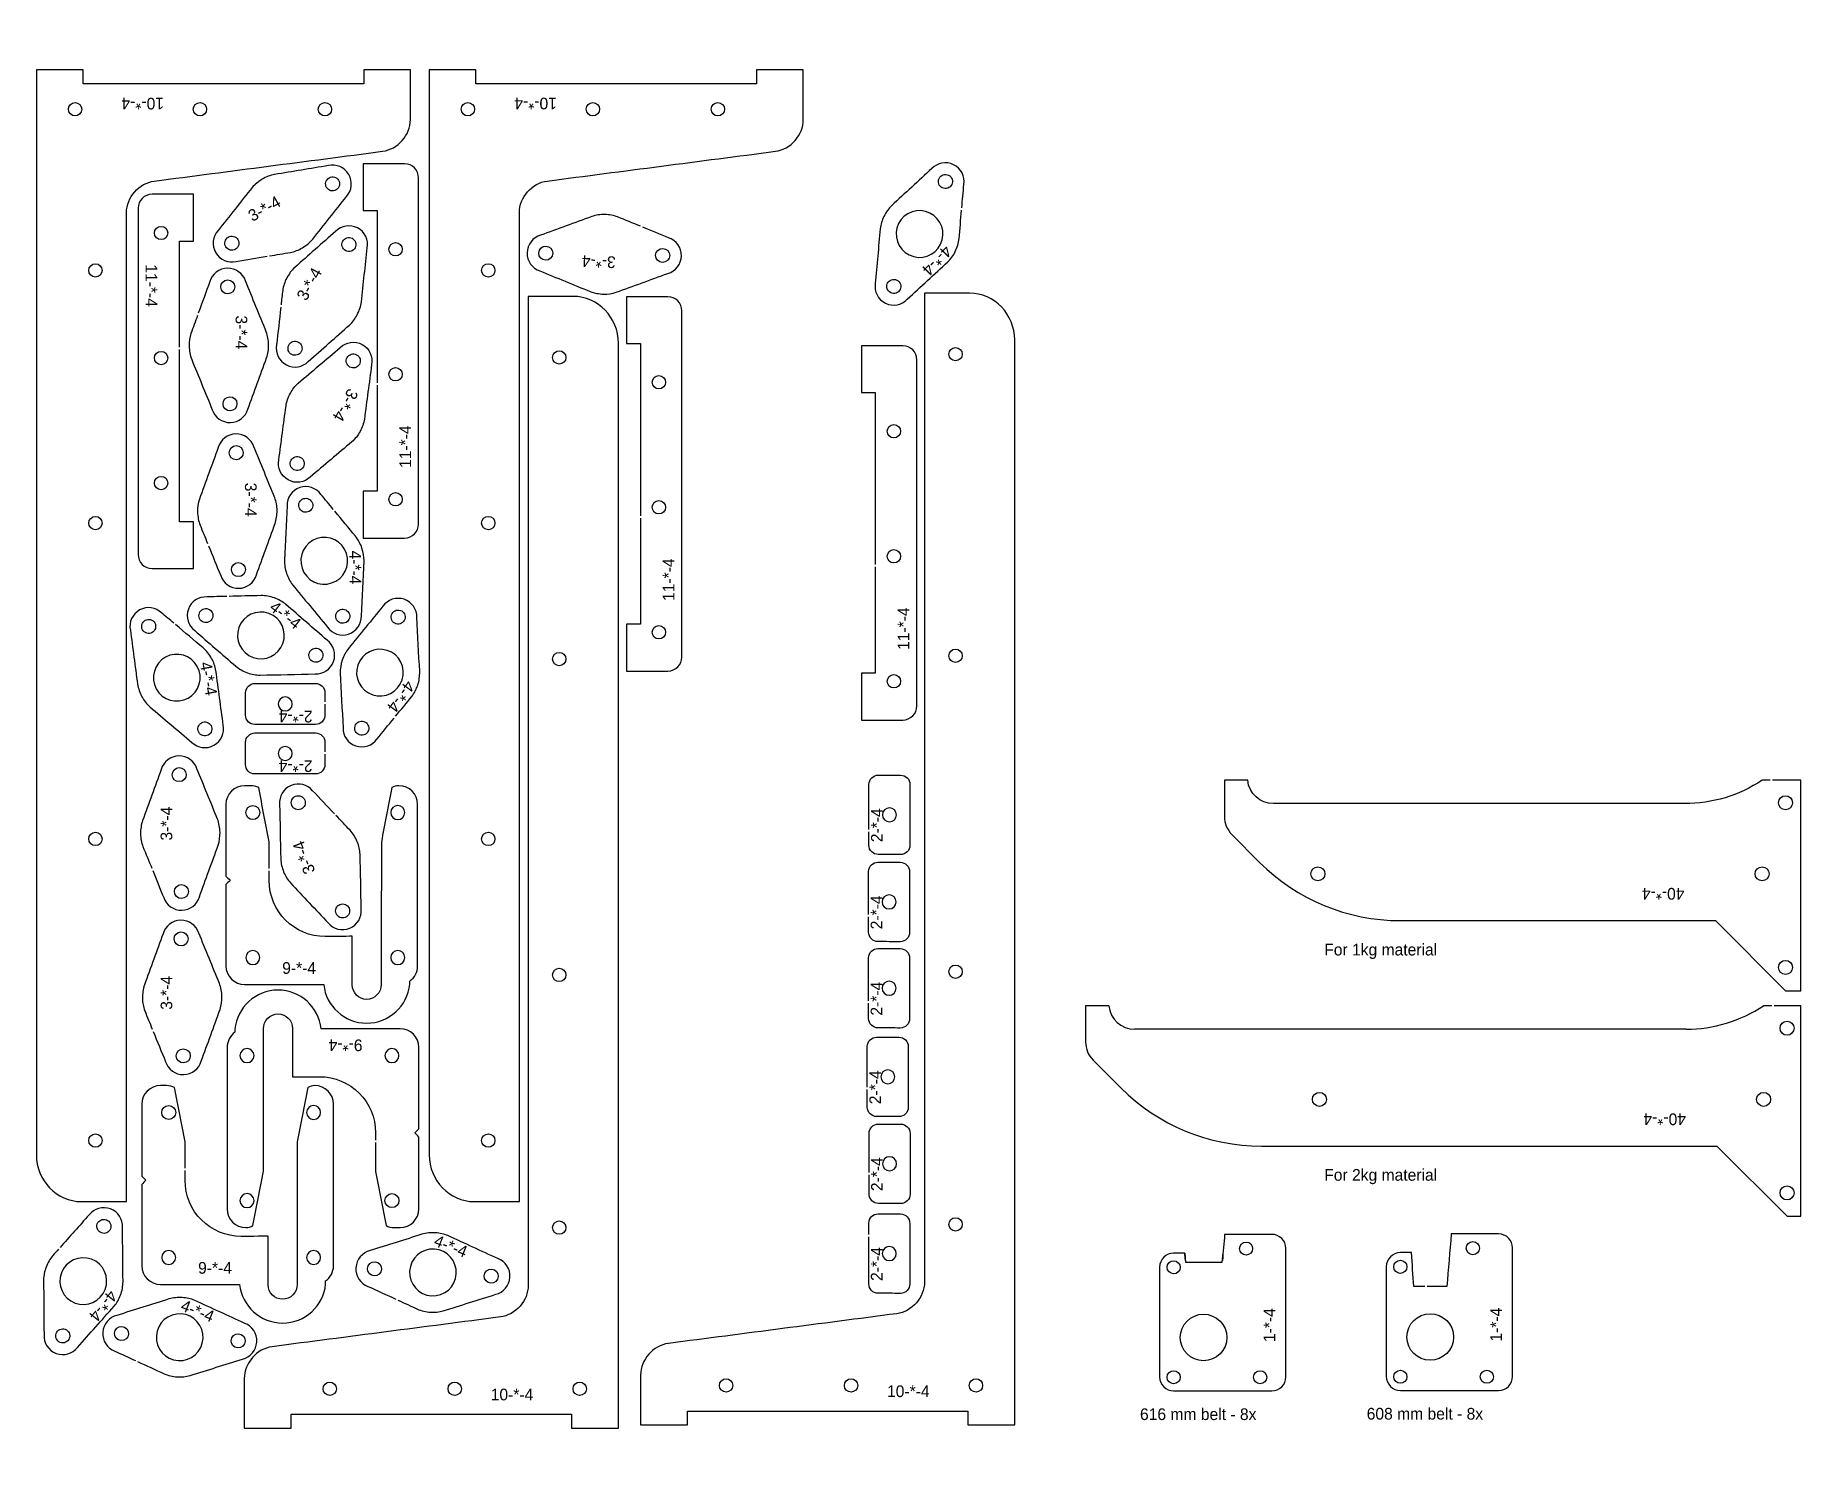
# Model space of a CAD drawing. Extents: x 573 to 951, y 367 to 673.
import ezdxf

# ---------------------------------------------------------------- set-up
doc = ezdxf.new("R2010")
doc.units = 0
doc.layers.get('0').update_dxf_attribs({"linetype": 'CONTINUOUS'})
for name, color, linetype in [('graviranje', 3, 'CONTINUOUS'), ('holes', 5, 'CONTINUOUS'), ('izrez', 7, 'CONTINUOUS')]:
    doc.layers.add(name, color=color, linetype=linetype)

msp = doc.modelspace()

# ---------------------------------------------------------------- texts
at = {"char_height": 2.5, "attachment_point": 1}
for s, insert, width in [('{For 1kg material}', (848.97, 478.36), 80.3228), ('{For 2kg material}', (848.97, 430.21), 80.3228), ('{616 mm belt - 8x}', (809.57, 379.05), 57.6756), ('{608 mm belt - 8x}', (858.05, 379.15), 57.6756)]:
    msp.add_mtext(s, dxfattribs=dict(at, insert=insert, width=width))
at = {"layer": 'graviranje'}
for s, rotation, p in [('10-*-4', 180, (600.85, 659.22)), ('10-*-4', 180, (684.87, 659.23)), ('3-*-4', 29.375, (619.76, 632.65)), ('4-*-4', 225.5671, (767.81, 627.86)), ('11-*-4', 270, (596.9, 623.61)), ('3-*-4', 177.78, (697.49, 625.27)), ('3-*-4', 61.4467, (631.28, 615.62)), ('3-*-4', 270, (616.16, 612.67)), ('3-*-4', 240.2451, (640.35, 597.27)), ('11-*-4', 90, (653.7, 580.06)), ('3-*-4', 270, (618.16, 576.91)), ('4-*-4', 270.2199, (640.5, 562.42)), ('11-*-4', 90, (710.01, 551.63)), ('4-*-4', 321.9791, (623.19, 549.87)), ('11-*-4', 90, (760.26, 541.16)), ('4-*-4', 280.5448, (608.49, 538.37)), ('4-*-4', 233.6203, (652.67, 534.87)), ('2-*-4', 180, (632.63, 528.17)), ('2-*-4', 180, (632.62, 517.59)), ('3-*-4', 90, (602.62, 500.42)), ('2-*-4', 90, (754.54, 500.07)), ('3-*-4', 111.2055, (633.24, 493.86)), ('2-*-4', 90, (754.47, 481.45)), ('40-*-4', 180, (926.01, 490.3)), ('3-*-4', 90, (602.62, 464.25)), ('2-*-4', 90, (754.47, 463)), ('9-*-4', 180, (643.31, 457.91)), ('2-*-4', 90, (754.19, 444.06)), ('40-*-4', 180, (926.33, 442.1)), ('2-*-4', 90, (754.56, 425.48)), ('4-*-4', 338.2069, (658.35, 413.91)), ('2-*-4', 90, (754.51, 406.28)), ('4-*-4', 231.1849, (589.15, 404.56)), ('4-*-4', 338.2069, (604.2, 400.07)), ('1-*-4', 90, (838.49, 393.22)), ('1-*-4', 90, (886.97, 393.32))]:
    msp.add_text(s, height=2.5, rotation=rotation, dxfattribs=at).set_placement(p)
for s, p in [('9-*-4', (626.13, 471.93)), ('9-*-4', (608.14, 407.83)), ('10-*-4', (670.72, 380.76)), ('10-*-4', (755.47, 381.46))]:
    msp.add_text(s, height=2.5, dxfattribs=at).set_placement(p)

# ---------------------------------------------------------------- linework, layer by layer
for p, q in [((950.86, 468.31), (950.86, 513.31)), ((950.86, 420.1), (950.86, 465.1)), ((819.17, 412.22), (819.3, 410.29)), ((827.16, 410.29), (827.36, 412.27)), ((819.3, 410.29), (827.16, 410.29))]:
    msp.add_line(p, q)
at = {"layer": 'holes'}
for centre in [(947.61, 508.51), (847.61, 493.31), (942.61, 493.31), (947.61, 473.31), (947.94, 460.3), (847.94, 445.1), (942.94, 445.1), (947.94, 425.1)]:
    msp.add_circle(centre, 1.5, dxfattribs=at)
at = {"layer": 'holes', "linetype": 'Continuous'}
for centre in [(823.17, 394.2), (871.64, 394.3)]:
    msp.add_circle(centre, 4.98, dxfattribs=at)
at = {"layer": 'holes'}
for points in [[(581.83, 655.32), (582.61, 655.32), (583.25, 655.96), (583.25, 656.75), (583.25, 657.53), (582.61, 658.17), (581.83, 658.17), (581.04, 658.17), (580.4, 657.53), (580.4, 656.75), (580.4, 655.96), (581.04, 655.32), (581.83, 655.32)], [(608.55, 655.32), (609.34, 655.32), (609.97, 655.96), (609.97, 656.75), (609.97, 657.53), (609.34, 658.17), (608.55, 658.17), (607.76, 658.17), (607.12, 657.53), (607.12, 656.75), (607.12, 655.96), (607.76, 655.32), (608.55, 655.32)], [(635.27, 655.32), (636.06, 655.32), (636.7, 655.96), (636.7, 656.75), (636.7, 657.53), (636.06, 658.17), (635.27, 658.17), (634.49, 658.17), (633.85, 657.53), (633.85, 656.75), (633.85, 655.96), (634.49, 655.32), (635.27, 655.32)], [(665.84, 655.32), (666.63, 655.32), (667.27, 655.96), (667.27, 656.75), (667.27, 657.54), (666.63, 658.17), (665.84, 658.17), (665.06, 658.17), (664.42, 657.54), (664.42, 656.75), (664.42, 655.96), (665.06, 655.32), (665.84, 655.32)], [(692.57, 655.32), (693.35, 655.32), (693.99, 655.96), (693.99, 656.75), (693.99, 657.54), (693.35, 658.17), (692.57, 658.17), (691.78, 658.17), (691.14, 657.54), (691.14, 656.75), (691.14, 655.96), (691.78, 655.32), (692.57, 655.32)], [(719.29, 655.32), (720.08, 655.32), (720.72, 655.96), (720.72, 656.75), (720.72, 657.54), (720.08, 658.17), (719.29, 658.17), (718.5, 658.17), (717.87, 657.54), (717.87, 656.75), (717.87, 655.96), (718.5, 655.32), (719.29, 655.32)], [(635.62, 640.03), (636.04, 639.32), (636.96, 639.08), (637.67, 639.5), (638.39, 639.92), (638.62, 640.84), (638.2, 641.56), (637.78, 642.27), (636.86, 642.51), (636.15, 642.09), (635.44, 641.67), (635.2, 640.75), (635.62, 640.03)], [(767.29, 639.96), (768.04, 639.59), (768.94, 639.9), (769.3, 640.64), (769.67, 641.38), (769.36, 642.28), (768.62, 642.65), (767.87, 643.02), (766.98, 642.71), (766.61, 641.97), (766.24, 641.22), (766.55, 640.32), (767.29, 639.96)], [(757.95, 632.3), (759.17, 634.77), (762.17, 635.79), (764.64, 634.57), (767.12, 633.35), (768.14, 630.36), (766.92, 627.88), (765.7, 625.4), (762.7, 624.38), (760.22, 625.6), (757.75, 626.82), (756.73, 629.82), (757.95, 632.3)], [(601.65, 630.3), (601.65, 631.09), (601.01, 631.72), (600.23, 631.72), (599.44, 631.72), (598.8, 631.09), (598.8, 630.3), (598.8, 629.51), (599.44, 628.88), (600.23, 628.88), (601.01, 628.88), (601.65, 629.51), (601.65, 630.3)], [(614.07, 627.36), (614.49, 626.64), (615.41, 626.4), (616.13, 626.82), (616.84, 627.24), (617.08, 628.16), (616.66, 628.88), (616.24, 629.59), (615.32, 629.83), (614.6, 629.41), (613.89, 628.99), (613.65, 628.07), (614.07, 627.36)], [(639.7, 626.5), (640.43, 626.12), (641.34, 626.41), (641.72, 627.14), (642.1, 627.88), (641.82, 628.78), (641.08, 629.17), (640.35, 629.55), (639.44, 629.26), (639.06, 628.53), (638.68, 627.79), (638.96, 626.89), (639.7, 626.5)], [(648.95, 626.81), (648.95, 626.02), (649.59, 625.39), (650.38, 625.39), (651.17, 625.39), (651.8, 626.02), (651.8, 626.81), (651.8, 627.6), (651.17, 628.24), (650.38, 628.24), (649.59, 628.24), (648.95, 627.6), (648.95, 626.81)], [(684, 625.96), (684.01, 626.78), (683.35, 627.47), (682.53, 627.49), (681.7, 627.5), (681.01, 626.84), (681, 626.02), (680.98, 625.19), (681.64, 624.5), (682.47, 624.49), (683.3, 624.47), (683.98, 625.13), (684, 625.96)], [(708.99, 625.47), (709.01, 626.3), (708.35, 626.98), (707.52, 627), (706.69, 627.01), (706.01, 626.35), (705.99, 625.53), (705.98, 624.7), (706.63, 624.01), (707.46, 624), (708.29, 623.98), (708.98, 624.64), (708.99, 625.47)], [(587.61, 622.31), (587.61, 623.09), (586.98, 623.73), (586.19, 623.73), (585.4, 623.73), (584.76, 623.09), (584.76, 622.31), (584.76, 621.52), (585.4, 620.88), (586.19, 620.88), (586.98, 620.88), (587.61, 621.52), (587.61, 622.31)], [(671.63, 622.31), (671.63, 623.1), (670.99, 623.73), (670.21, 623.73), (669.42, 623.73), (668.78, 623.1), (668.78, 622.31), (668.78, 621.52), (669.42, 620.88), (670.21, 620.88), (670.99, 620.88), (671.63, 621.52), (671.63, 622.31)], [(614.46, 620.27), (613.63, 620.26), (612.97, 619.57), (612.99, 618.75), (613, 617.92), (613.69, 617.26), (614.51, 617.28), (615.34, 617.29), (616, 617.98), (615.98, 618.8), (615.97, 619.63), (615.29, 620.29), (614.46, 620.27)], [(756.25, 617.53), (756.99, 617.16), (757.89, 617.47), (758.26, 618.21), (758.62, 618.96), (758.32, 619.85), (757.57, 620.22), (756.83, 620.59), (755.93, 620.28), (755.57, 619.54), (755.2, 618.79), (755.51, 617.9), (756.25, 617.53)], [(601.65, 603.58), (601.65, 604.36), (601.01, 605), (600.23, 605), (599.44, 605), (598.8, 604.36), (598.8, 603.58), (598.8, 602.79), (599.44, 602.15), (600.23, 602.15), (601.01, 602.15), (601.65, 602.79), (601.65, 603.58)], [(628.17, 604.32), (628.91, 603.94), (629.81, 604.22), (630.2, 604.96), (630.58, 605.69), (630.29, 606.6), (629.56, 606.98), (628.82, 607.36), (627.92, 607.08), (627.53, 606.34), (627.15, 605.61), (627.44, 604.7), (628.17, 604.32)], [(642.05, 604.26), (641.32, 604.66), (640.41, 604.39), (640.01, 603.66), (639.61, 602.94), (639.88, 602.02), (640.61, 601.63), (641.33, 601.23), (642.24, 601.5), (642.64, 602.22), (643.04, 602.95), (642.77, 603.86), (642.05, 604.26)], [(685.38, 605.12), (684.59, 605.12), (683.95, 604.48), (683.95, 603.7), (683.95, 602.91), (684.59, 602.27), (685.38, 602.27), (686.17, 602.27), (686.8, 602.91), (686.8, 603.7), (686.8, 604.48), (686.17, 605.12), (685.38, 605.12)], [(770.13, 605.82), (769.35, 605.82), (768.71, 605.18), (768.71, 604.4), (768.71, 603.61), (769.35, 602.97), (770.13, 602.97), (770.92, 602.97), (771.56, 603.61), (771.56, 604.4), (771.56, 605.18), (770.92, 605.82), (770.13, 605.82)], [(648.95, 600.09), (648.95, 599.3), (649.59, 598.66), (650.38, 598.66), (651.17, 598.66), (651.8, 599.3), (651.8, 600.09), (651.8, 600.87), (651.17, 601.51), (650.38, 601.51), (649.59, 601.51), (648.95, 600.87), (648.95, 600.09)], [(705.26, 598.39), (705.26, 597.6), (705.9, 596.96), (706.69, 596.96), (707.47, 596.96), (708.11, 597.6), (708.11, 598.39), (708.11, 599.17), (707.47, 599.81), (706.69, 599.81), (705.9, 599.81), (705.26, 599.17), (705.26, 598.39)], [(614.94, 595.28), (614.11, 595.26), (613.45, 594.58), (613.47, 593.75), (613.48, 592.92), (614.17, 592.26), (614.99, 592.28), (615.82, 592.3), (616.48, 592.98), (616.46, 593.81), (616.45, 594.64), (615.77, 595.3), (614.94, 595.28)], [(755.51, 587.91), (755.51, 587.12), (756.15, 586.49), (756.93, 586.49), (757.72, 586.49), (758.36, 587.12), (758.36, 587.91), (758.36, 588.7), (757.72, 589.34), (756.93, 589.34), (756.15, 589.34), (755.51, 588.7), (755.51, 587.91)], [(616.26, 584.84), (615.43, 584.82), (614.77, 584.14), (614.79, 583.31), (614.8, 582.48), (615.49, 581.82), (616.32, 581.84), (617.15, 581.85), (617.8, 582.54), (617.79, 583.36), (617.77, 584.19), (617.09, 584.85), (616.26, 584.84)], [(630.06, 582.32), (629.33, 582.72), (628.42, 582.45), (628.02, 581.72), (627.62, 581), (627.89, 580.09), (628.62, 579.69), (629.35, 579.29), (630.26, 579.56), (630.65, 580.29), (631.05, 581.01), (630.78, 581.92), (630.06, 582.32)], [(601.65, 576.85), (601.65, 577.64), (601.01, 578.28), (600.23, 578.28), (599.44, 578.28), (598.8, 577.64), (598.8, 576.85), (598.8, 576.06), (599.44, 575.43), (600.23, 575.43), (601.01, 575.43), (601.65, 576.06), (601.65, 576.85)], [(648.95, 573.36), (648.95, 572.57), (649.59, 571.94), (650.38, 571.94), (651.17, 571.94), (651.8, 572.57), (651.8, 573.36), (651.8, 574.15), (651.17, 574.79), (650.38, 574.79), (649.59, 574.79), (648.95, 574.15), (648.95, 573.36)], [(631.64, 570.66), (632.42, 570.92), (632.85, 571.77), (632.58, 572.56), (632.32, 573.34), (631.47, 573.77), (630.69, 573.51), (629.9, 573.24), (629.48, 572.39), (629.74, 571.61), (630, 570.82), (630.85, 570.4), (631.64, 570.66)], [(705.26, 571.66), (705.26, 570.87), (705.9, 570.24), (706.69, 570.24), (707.47, 570.24), (708.11, 570.87), (708.11, 571.66), (708.11, 572.45), (707.47, 573.09), (706.69, 573.09), (705.9, 573.09), (705.26, 572.45), (705.26, 571.66)], [(586.19, 566.87), (586.98, 566.87), (587.61, 567.51), (587.61, 568.3), (587.61, 569.08), (586.98, 569.72), (586.19, 569.72), (585.4, 569.72), (584.76, 569.08), (584.76, 568.3), (584.76, 567.51), (585.4, 566.87), (586.19, 566.87)], [(670.21, 566.88), (670.99, 566.88), (671.63, 567.51), (671.63, 568.3), (671.63, 569.09), (670.99, 569.73), (670.21, 569.73), (669.42, 569.73), (668.78, 569.09), (668.78, 568.3), (668.78, 567.51), (669.42, 566.88), (670.21, 566.88)], [(630.37, 558.64), (629.5, 561.26), (630.91, 564.09), (633.53, 564.97), (636.15, 565.84), (638.99, 564.43), (639.86, 561.81), (640.73, 559.19), (639.32, 556.35), (636.7, 555.48), (634.08, 554.61), (631.25, 556.02), (630.37, 558.64)], [(755.51, 561.19), (755.51, 560.4), (756.15, 559.76), (756.93, 559.76), (757.72, 559.76), (758.36, 560.4), (758.36, 561.19), (758.36, 561.97), (757.72, 562.61), (756.93, 562.61), (756.15, 562.61), (755.51, 561.97), (755.51, 561.19)], [(616.74, 559.84), (615.91, 559.82), (615.25, 559.14), (615.27, 558.31), (615.28, 557.48), (615.97, 556.83), (616.8, 556.84), (617.63, 556.86), (618.28, 557.54), (618.27, 558.37), (618.25, 559.2), (617.57, 559.86), (616.74, 559.84)], [(598.29, 544.89), (599.02, 545.29), (599.28, 546.2), (598.88, 546.93), (598.49, 547.65), (597.57, 547.92), (596.85, 547.52), (596.12, 547.12), (595.86, 546.21), (596.25, 545.48), (596.65, 544.76), (597.56, 544.49), (598.29, 544.89)], [(611.23, 548.01), (611.51, 548.78), (611.11, 549.64), (610.33, 549.92), (609.55, 550.21), (608.69, 549.8), (608.41, 549.02), (608.13, 548.24), (608.53, 547.38), (609.31, 547.1), (610.09, 546.82), (610.95, 547.23), (611.23, 548.01)], [(619.89, 539.57), (617.29, 540.51), (615.94, 543.37), (616.88, 545.97), (617.81, 548.57), (620.68, 549.92), (623.27, 548.98), (625.87, 548.05), (627.22, 545.18), (626.29, 542.58), (625.35, 539.99), (622.48, 538.64), (619.89, 539.57)], [(639.54, 546.94), (640.33, 547.21), (640.75, 548.05), (640.49, 548.84), (640.23, 549.63), (639.38, 550.05), (638.59, 549.79), (637.81, 549.53), (637.38, 548.68), (637.65, 547.89), (637.91, 547.11), (638.76, 546.68), (639.54, 546.94)], [(650.46, 546.78), (651.25, 546.52), (652.1, 546.95), (652.36, 547.73), (652.61, 548.52), (652.19, 549.37), (651.4, 549.63), (650.61, 549.89), (649.76, 549.46), (649.51, 548.67), (649.25, 547.88), (649.68, 547.03), (650.46, 546.78)], [(705.26, 544.94), (705.26, 544.15), (705.9, 543.51), (706.69, 543.51), (707.47, 543.51), (708.11, 544.15), (708.11, 544.94), (708.11, 545.72), (707.47, 546.36), (706.69, 546.36), (705.9, 546.36), (705.26, 545.72), (705.26, 544.94)], [(599.2, 532.84), (597.87, 535.26), (598.76, 538.3), (601.18, 539.63), (603.6, 540.96), (606.64, 540.08), (607.97, 537.65), (609.3, 535.23), (608.41, 532.19), (605.99, 530.87), (603.57, 529.54), (600.53, 530.42), (599.2, 532.84)], [(634.75, 539.54), (635.03, 540.31), (634.63, 541.17), (633.85, 541.45), (633.07, 541.74), (632.21, 541.33), (631.93, 540.55), (631.65, 539.77), (632.05, 538.91), (632.83, 538.63), (633.61, 538.35), (634.47, 538.76), (634.75, 539.54)], [(642.28, 537.88), (643.15, 540.51), (645.97, 541.94), (648.59, 541.07), (651.22, 540.21), (652.65, 537.39), (651.79, 534.77), (650.93, 532.14), (648.1, 530.71), (645.48, 531.57), (642.85, 532.43), (641.42, 535.26), (642.28, 537.88)], [(685.38, 540.65), (684.59, 540.65), (683.95, 540.01), (683.95, 539.22), (683.95, 538.44), (684.59, 537.8), (685.38, 537.8), (686.17, 537.8), (686.8, 538.44), (686.8, 539.22), (686.8, 540.01), (686.17, 540.65), (685.38, 540.65)], [(770.13, 541.35), (769.35, 541.35), (768.71, 540.71), (768.71, 539.92), (768.71, 539.14), (769.35, 538.5), (770.13, 538.5), (770.92, 538.5), (771.56, 539.14), (771.56, 539.92), (771.56, 540.71), (770.92, 541.35), (770.13, 541.35)], [(755.51, 534.46), (755.51, 533.67), (756.15, 533.04), (756.93, 533.04), (757.72, 533.04), (758.36, 533.67), (758.36, 534.46), (758.36, 535.25), (757.72, 535.89), (756.93, 535.89), (756.15, 535.89), (755.51, 535.25), (755.51, 534.46)], [(625.28, 529.62), (625.28, 530.45), (625.95, 531.12), (626.78, 531.12), (627.61, 531.12), (628.28, 530.45), (628.28, 529.62), (628.28, 528.79), (627.61, 528.12), (626.78, 528.12), (625.95, 528.12), (625.28, 528.79), (625.28, 529.62)], [(610.32, 522.98), (611.05, 523.37), (611.31, 524.29), (610.91, 525.01), (610.51, 525.74), (609.6, 526), (608.88, 525.61), (608.15, 525.21), (607.88, 524.3), (608.28, 523.57), (608.68, 522.84), (609.59, 522.58), (610.32, 522.98)], [(642.67, 523.02), (643.46, 522.76), (644.31, 523.19), (644.56, 523.98), (644.82, 524.77), (644.39, 525.61), (643.61, 525.87), (642.82, 526.13), (641.97, 525.7), (641.71, 524.91), (641.45, 524.13), (641.88, 523.28), (642.67, 523.02)], [(625.27, 519.04), (625.27, 519.87), (625.95, 520.54), (626.77, 520.54), (627.6, 520.54), (628.27, 519.87), (628.27, 519.04), (628.27, 518.21), (627.6, 517.54), (626.77, 517.54), (625.95, 517.54), (625.27, 518.21), (625.27, 519.04)], [(604.12, 513.02), (604.95, 513.03), (605.61, 513.72), (605.6, 514.54), (605.58, 515.37), (604.9, 516.03), (604.07, 516.02), (603.24, 516), (602.58, 515.32), (602.6, 514.49), (602.61, 513.66), (603.3, 513), (604.12, 513.02)], [(630.13, 507.13), (630.9, 507.44), (631.26, 508.32), (630.95, 509.08), (630.63, 509.85), (629.76, 510.22), (628.99, 509.9), (628.22, 509.59), (627.86, 508.71), (628.17, 507.95), (628.49, 507.18), (629.36, 506.81), (630.13, 507.13)], [(621.34, 506.4), (621.34, 507.23), (620.67, 507.9), (619.84, 507.9), (619.01, 507.9), (618.34, 507.23), (618.34, 506.4), (618.34, 505.57), (619.01, 504.9), (619.84, 504.9), (620.67, 504.9), (621.34, 505.57), (621.34, 506.4)], [(649.34, 506.4), (649.34, 507.23), (650.01, 507.9), (650.84, 507.9), (651.67, 507.9), (652.34, 507.23), (652.34, 506.4), (652.34, 505.57), (651.67, 504.9), (650.84, 504.9), (650.01, 504.9), (649.34, 505.57), (649.34, 506.4)], [(755.99, 507.42), (756.82, 507.42), (757.49, 506.75), (757.49, 505.92), (757.49, 505.09), (756.82, 504.42), (755.99, 504.42), (755.16, 504.42), (754.49, 505.09), (754.49, 505.92), (754.49, 506.75), (755.16, 507.42), (755.99, 507.42)], [(586.19, 499.34), (586.98, 499.34), (587.61, 499.98), (587.61, 500.76), (587.61, 501.55), (586.98, 502.19), (586.19, 502.19), (585.4, 502.19), (584.76, 501.55), (584.76, 500.76), (584.76, 499.98), (585.4, 499.34), (586.19, 499.34)], [(670.21, 499.34), (670.99, 499.34), (671.63, 499.98), (671.63, 500.77), (671.63, 501.55), (670.99, 502.19), (670.21, 502.19), (669.42, 502.19), (668.78, 501.55), (668.78, 500.77), (668.78, 499.98), (669.42, 499.34), (670.21, 499.34)], [(604.6, 488.02), (605.43, 488.04), (606.09, 488.72), (606.08, 489.55), (606.06, 490.38), (605.38, 491.04), (604.55, 491.02), (603.72, 491), (603.06, 490.32), (603.08, 489.49), (603.09, 488.66), (603.78, 488.01), (604.6, 488.02)], [(639.62, 484), (640.38, 484.31), (640.75, 485.19), (640.44, 485.95), (640.12, 486.72), (639.25, 487.09), (638.48, 486.77), (637.71, 486.46), (637.35, 485.58), (637.66, 484.82), (637.98, 484.05), (638.85, 483.68), (639.62, 484)], [(755.92, 488.8), (756.75, 488.8), (757.42, 488.13), (757.42, 487.3), (757.42, 486.47), (756.75, 485.8), (755.92, 485.8), (755.09, 485.8), (754.42, 486.47), (754.42, 487.3), (754.42, 488.13), (755.09, 488.8), (755.92, 488.8)], [(603, 479.37), (603.02, 478.54), (603.7, 477.88), (604.53, 477.89), (605.36, 477.91), (606.02, 478.59), (606, 479.42), (605.98, 480.25), (605.3, 480.91), (604.47, 480.89), (603.64, 480.88), (602.98, 480.19), (603, 479.37)], [(621.34, 475.4), (621.34, 474.57), (620.67, 473.9), (619.84, 473.9), (619.01, 473.9), (618.34, 474.57), (618.34, 475.4), (618.34, 476.23), (619.01, 476.9), (619.84, 476.9), (620.67, 476.9), (621.34, 476.23), (621.34, 475.4)], [(649.34, 475.4), (649.34, 476.23), (650.01, 476.9), (650.84, 476.9), (651.67, 476.9), (652.34, 476.23), (652.34, 475.4), (652.34, 474.57), (651.67, 473.9), (650.84, 473.9), (650.01, 473.9), (649.34, 474.57), (649.34, 475.4)], [(685.38, 473.11), (684.59, 473.11), (683.95, 472.48), (683.95, 471.69), (683.95, 470.9), (684.59, 470.26), (685.38, 470.26), (686.17, 470.26), (686.8, 470.9), (686.8, 471.69), (686.8, 472.48), (686.17, 473.11), (685.38, 473.11)], [(770.13, 473.81), (769.35, 473.81), (768.71, 473.18), (768.71, 472.39), (768.71, 471.6), (769.35, 470.96), (770.13, 470.96), (770.92, 470.96), (771.56, 471.6), (771.56, 472.39), (771.56, 473.18), (770.92, 473.81), (770.13, 473.81)], [(755.92, 470.35), (756.75, 470.35), (757.42, 469.68), (757.42, 468.85), (757.42, 468.02), (756.75, 467.35), (755.92, 467.35), (755.09, 467.35), (754.42, 468.02), (754.42, 468.85), (754.42, 469.68), (755.09, 470.35), (755.92, 470.35)], [(605.01, 452.9), (605.84, 452.91), (606.5, 453.6), (606.48, 454.43), (606.46, 455.26), (605.78, 455.91), (604.95, 455.9), (604.12, 455.88), (603.46, 455.2), (603.48, 454.37), (603.5, 453.54), (604.18, 452.88), (605.01, 452.9)], [(620.1, 454.45), (620.1, 453.62), (619.43, 452.95), (618.6, 452.95), (617.77, 452.95), (617.1, 453.62), (617.1, 454.45), (617.1, 455.27), (617.77, 455.95), (618.6, 455.95), (619.43, 455.95), (620.1, 455.27), (620.1, 454.45)], [(648.1, 454.45), (648.1, 455.27), (648.77, 455.95), (649.6, 455.95), (650.43, 455.95), (651.1, 455.27), (651.1, 454.45), (651.1, 453.62), (650.43, 452.95), (649.6, 452.95), (648.77, 452.95), (648.1, 453.62), (648.1, 454.45)], [(755.64, 451.41), (756.47, 451.41), (757.14, 450.73), (757.14, 449.91), (757.14, 449.08), (756.47, 448.41), (755.64, 448.41), (754.81, 448.41), (754.14, 449.08), (754.14, 449.91), (754.14, 450.73), (754.81, 451.41), (755.64, 451.41)], [(603.35, 442.3), (603.35, 443.12), (602.68, 443.8), (601.85, 443.8), (601.03, 443.8), (600.35, 443.12), (600.35, 442.3), (600.35, 441.47), (601.03, 440.8), (601.85, 440.8), (602.68, 440.8), (603.35, 441.47), (603.35, 442.3)], [(631.35, 442.3), (631.35, 443.12), (632.03, 443.8), (632.85, 443.8), (633.68, 443.8), (634.35, 443.12), (634.35, 442.3), (634.35, 441.47), (633.68, 440.8), (632.85, 440.8), (632.03, 440.8), (631.35, 441.47), (631.35, 442.3)], [(586.19, 434.87), (586.98, 434.87), (587.61, 435.5), (587.61, 436.29), (587.61, 437.08), (586.98, 437.72), (586.19, 437.72), (585.4, 437.72), (584.76, 437.08), (584.76, 436.29), (584.76, 435.5), (585.4, 434.87), (586.19, 434.87)], [(670.21, 434.87), (670.99, 434.87), (671.63, 435.51), (671.63, 436.29), (671.63, 437.08), (670.99, 437.72), (670.21, 437.72), (669.42, 437.72), (668.78, 437.08), (668.78, 436.29), (668.78, 435.51), (669.42, 434.87), (670.21, 434.87)], [(756.01, 432.83), (756.84, 432.83), (757.51, 432.16), (757.51, 431.33), (757.51, 430.5), (756.84, 429.83), (756.01, 429.83), (755.18, 429.83), (754.51, 430.5), (754.51, 431.33), (754.51, 432.16), (755.18, 432.83), (756.01, 432.83)], [(620.1, 423.45), (620.1, 422.62), (619.43, 421.95), (618.6, 421.95), (617.77, 421.95), (617.1, 422.62), (617.1, 423.45), (617.1, 424.27), (617.77, 424.95), (618.6, 424.95), (619.43, 424.95), (620.1, 424.27), (620.1, 423.45)], [(648.1, 423.45), (648.1, 422.62), (648.77, 421.95), (649.6, 421.95), (650.43, 421.95), (651.1, 422.62), (651.1, 423.45), (651.1, 424.27), (650.43, 424.95), (649.6, 424.95), (648.77, 424.95), (648.1, 424.27), (648.1, 423.45)], [(587.46, 416.54), (588.24, 416.25), (589.1, 416.65), (589.39, 417.42), (589.68, 418.2), (589.29, 419.06), (588.52, 419.35), (587.74, 419.64), (586.87, 419.25), (586.58, 418.48), (586.29, 417.7), (586.68, 416.84), (587.46, 416.54)], [(685.38, 419.11), (684.59, 419.11), (683.95, 418.47), (683.95, 417.68), (683.95, 416.89), (684.59, 416.26), (685.38, 416.26), (686.17, 416.26), (686.8, 416.89), (686.8, 417.68), (686.8, 418.47), (686.17, 419.11), (685.38, 419.11)], [(770.13, 419.8), (769.35, 419.8), (768.71, 419.17), (768.71, 418.38), (768.71, 417.59), (769.35, 416.96), (770.13, 416.96), (770.92, 416.96), (771.56, 417.59), (771.56, 418.38), (771.56, 419.17), (770.92, 419.8), (770.13, 419.8)], [(578.91, 408.01), (579.88, 410.59), (582.76, 411.9), (585.35, 410.93), (587.93, 409.96), (589.24, 407.07), (588.27, 404.49), (587.3, 401.9), (584.42, 400.6), (581.83, 401.57), (579.25, 402.54), (577.94, 405.42), (578.91, 408.01)], [(603.35, 411.3), (603.35, 410.47), (602.68, 409.8), (601.85, 409.8), (601.03, 409.8), (600.35, 410.47), (600.35, 411.3), (600.35, 412.12), (601.03, 412.8), (601.85, 412.8), (602.68, 412.8), (603.35, 412.12), (603.35, 411.3)], [(631.35, 411.3), (631.35, 412.12), (632.03, 412.8), (632.85, 412.8), (633.68, 412.8), (634.35, 412.12), (634.35, 411.3), (634.35, 410.47), (633.68, 409.8), (632.85, 409.8), (632.03, 409.8), (631.35, 410.47), (631.35, 411.3)], [(658.05, 403.1), (655.29, 403.28), (653.2, 405.65), (653.37, 408.4), (653.54, 411.16), (655.92, 413.26), (658.67, 413.08), (661.43, 412.91), (663.52, 410.54), (663.35, 407.78), (663.18, 405.03), (660.8, 402.93), (658.05, 403.1)], [(755.96, 413.63), (756.79, 413.63), (757.46, 412.96), (757.46, 412.13), (757.46, 411.3), (756.79, 410.63), (755.96, 410.63), (755.13, 410.63), (754.46, 411.3), (754.46, 412.13), (754.46, 412.96), (755.13, 413.63), (755.96, 413.63)], [(830.86, 413.21), (830.86, 412.43), (831.49, 411.81), (832.26, 411.8), (833.03, 411.8), (833.66, 412.43), (833.66, 413.2), (833.67, 413.97), (833.04, 414.6), (832.27, 414.6), (831.5, 414.61), (830.87, 413.98), (830.86, 413.21)], [(879.34, 413.31), (879.34, 412.53), (879.96, 411.9), (880.74, 411.9), (881.51, 411.9), (882.14, 412.52), (882.14, 413.3), (882.15, 414.07), (881.52, 414.7), (880.75, 414.7), (879.97, 414.7), (879.35, 414.08), (879.34, 413.31)], [(647.38, 408.78), (647.43, 409.61), (646.8, 410.32), (645.98, 410.37), (645.15, 410.42), (644.44, 409.79), (644.39, 408.97), (644.34, 408.14), (644.96, 407.43), (645.79, 407.38), (646.62, 407.32), (647.33, 407.95), (647.38, 408.78)], [(672.33, 407.22), (672.38, 408.05), (671.76, 408.76), (670.93, 408.81), (670.1, 408.86), (669.39, 408.23), (669.34, 407.41), (669.29, 406.58), (669.92, 405.87), (670.74, 405.82), (671.57, 405.76), (672.28, 406.39), (672.33, 407.22)], [(815.37, 409.21), (815.37, 408.43), (815.99, 407.81), (816.76, 407.8), (817.54, 407.8), (818.17, 408.42), (818.17, 409.2), (818.17, 409.97), (817.55, 410.6), (816.77, 410.6), (816, 410.61), (815.37, 409.98), (815.37, 409.21)], [(863.85, 409.31), (863.84, 408.53), (864.47, 407.9), (865.24, 407.9), (866.01, 407.9), (866.64, 408.52), (866.65, 409.3), (866.65, 410.07), (866.02, 410.7), (865.25, 410.7), (864.48, 410.7), (863.85, 410.08), (863.85, 409.31)], [(593.24, 394.94), (593.29, 395.77), (592.66, 396.48), (591.83, 396.54), (591.01, 396.59), (590.29, 395.96), (590.24, 395.13), (590.19, 394.3), (590.82, 393.59), (591.65, 393.54), (592.47, 393.49), (593.18, 394.12), (593.24, 394.94)], [(603.9, 389.27), (601.15, 389.44), (599.05, 391.81), (599.22, 394.57), (599.4, 397.33), (601.77, 399.42), (604.53, 399.25), (607.28, 399.08), (609.38, 396.7), (609.21, 393.95), (609.03, 391.19), (606.66, 389.1), (603.9, 389.27)], [(578.66, 393.14), (579.44, 392.85), (580.3, 393.24), (580.6, 394.02), (580.89, 394.8), (580.5, 395.66), (579.72, 395.95), (578.94, 396.24), (578.08, 395.85), (577.79, 395.07), (577.5, 394.3), (577.89, 393.44), (578.66, 393.14)], [(618.19, 393.39), (618.24, 394.21), (617.61, 394.92), (616.78, 394.98), (615.96, 395.03), (615.25, 394.4), (615.19, 393.57), (615.14, 392.74), (615.77, 392.03), (616.6, 391.98), (617.42, 391.93), (618.14, 392.56), (618.19, 393.39)], [(721.05, 385.37), (720.26, 385.37), (719.62, 384.73), (719.62, 383.94), (719.62, 383.15), (720.26, 382.52), (721.05, 382.52), (721.84, 382.52), (722.47, 383.15), (722.47, 383.94), (722.47, 384.73), (721.84, 385.37), (721.05, 385.37)], [(747.77, 385.37), (746.99, 385.37), (746.35, 384.73), (746.35, 383.94), (746.35, 383.15), (746.99, 382.52), (747.77, 382.52), (748.56, 382.52), (749.2, 383.15), (749.2, 383.94), (749.2, 384.73), (748.56, 385.37), (747.77, 385.37)], [(774.5, 385.37), (773.71, 385.37), (773.07, 384.73), (773.07, 383.94), (773.07, 383.15), (773.71, 382.52), (774.5, 382.52), (775.28, 382.52), (775.92, 383.15), (775.92, 383.94), (775.92, 384.73), (775.28, 385.37), (774.5, 385.37)], [(815.37, 385.71), (815.37, 384.93), (815.99, 384.31), (816.76, 384.3), (817.54, 384.3), (818.17, 384.93), (818.17, 385.7), (818.17, 386.47), (817.55, 387.1), (816.77, 387.1), (816, 387.11), (815.37, 386.48), (815.37, 385.71)], [(833.87, 385.71), (833.86, 384.93), (834.49, 384.31), (835.26, 384.3), (836.03, 384.3), (836.66, 384.93), (836.66, 385.7), (836.67, 386.47), (836.04, 387.1), (835.27, 387.1), (834.5, 387.11), (833.87, 386.48), (833.87, 385.71)], [(863.85, 385.81), (863.84, 385.03), (864.47, 384.4), (865.24, 384.4), (866.01, 384.4), (866.64, 385.02), (866.65, 385.8), (866.65, 386.57), (866.02, 387.2), (865.25, 387.2), (864.48, 387.2), (863.85, 386.58), (863.85, 385.81)], [(882.34, 385.81), (882.34, 385.03), (882.96, 384.4), (883.74, 384.4), (884.51, 384.4), (885.14, 385.02), (885.14, 385.8), (885.14, 386.57), (884.52, 387.2), (883.75, 387.2), (882.97, 387.2), (882.34, 386.58), (882.34, 385.81)], [(636.29, 384.67), (635.51, 384.67), (634.87, 384.03), (634.87, 383.24), (634.87, 382.45), (635.51, 381.82), (636.29, 381.82), (637.08, 381.82), (637.72, 382.45), (637.72, 383.24), (637.72, 384.03), (637.08, 384.67), (636.29, 384.67)], [(663.02, 384.67), (662.23, 384.67), (661.59, 384.03), (661.59, 383.24), (661.59, 382.45), (662.23, 381.82), (663.02, 381.82), (663.81, 381.82), (664.44, 382.45), (664.44, 383.24), (664.44, 384.03), (663.81, 384.67), (663.02, 384.67)], [(689.74, 384.67), (688.96, 384.67), (688.32, 384.03), (688.32, 383.24), (688.32, 382.45), (688.96, 381.82), (689.74, 381.82), (690.53, 381.82), (691.17, 382.45), (691.17, 383.24), (691.17, 384.03), (690.53, 384.67), (689.74, 384.67)]]:
    msp.add_open_spline(points, degree=3, knots=[0, 0, 0, 0, 1, 1, 1, 2, 2, 2, 3, 3, 3, 4, 4, 4, 4], dxfattribs=at)
at = {"layer": 'izrez', "color": 0}
for p, q in [((802.94, 465.1), (797.94, 465.1)), ((797.94, 465.1), (797.94, 457.38)), ((944.66, 465.1), (942.94, 465.1)), ((950.86, 465.1), (945.16, 465.1)), ((926.35, 460.1), (808.41, 460.1)), ((799.55, 453.49), (805.49, 447.55)), ((835.54, 435.1), (932.94, 435.1)), ((932.94, 435.1), (947.94, 420.1)), ((947.94, 420.1), (950.86, 420.1))]:
    msp.add_line(p, q, dxfattribs=at)
msp.add_lwpolyline([(944.34, 513.31), (942.61, 513.31, -0.147477), (926.03, 508.31), (838.09, 508.31, -0.387795), (832.61, 513.31), (827.61, 513.31), (827.61, 505.59, 0.198912), (829.22, 501.7), (835.16, 495.76, 0.198912), (865.22, 483.31), (932.61, 483.31), (947.61, 468.31), (950.86, 468.31)], format="xyb", dxfattribs=at)
msp.add_lwpolyline([(950.86, 513.31), (944.84, 513.31)], dxfattribs=at)
for centre, radius, start, end in [((808.41, 465.6), 5.5, 185.2159, 270), ((926.35, 490.1), 30, 270, 303.5573), ((803.44, 457.38), 5.5, 180, 225), ((835.54, 477.6), 42.5, 225, 270)]:
    msp.add_arc(centre, radius, start, end, dxfattribs=at)
at = {"layer": 'izrez'}
for points, knots in [([(583.55, 662.2), (603.55, 662.2), (623.55, 662.2), (643.55, 662.2), (643.55, 663.19), (643.55, 664.17), (643.55, 665.15), (646.88, 665.15), (650.22, 665.15), (653.55, 665.15), (653.55, 661.61), (653.55, 658.07), (653.55, 654.53), (653.55, 651.23), (650.87, 648.19), (647.6, 647.76), (631.33, 645.64), (615.05, 643.52), (598.78, 641.4), (595.51, 640.98), (592.83, 637.93), (592.83, 634.63), (592.83, 632.09), (592.83, 629.56), (592.83, 627.02), (592.83, 559.1), (592.83, 491.17), (592.83, 423.25), (589.62, 423.25), (586.4, 423.25), (583.19, 423.25), (577.89, 423.25), (573.55, 427.75), (573.55, 433.25), (573.55, 510.55), (573.55, 587.85), (573.55, 665.15), (576.88, 665.15), (580.22, 665.15), (583.55, 665.15), (583.55, 664.17), (583.55, 663.19), (583.55, 662.2)], [0, 0, 0, 0, 1, 1, 1, 2, 2, 2, 3, 3, 3, 4, 4, 4, 5, 5, 5, 6, 6, 6, 7, 7, 7, 8, 8, 8, 9, 9, 9, 10, 10, 10, 11, 11, 11, 12, 12, 12, 13, 13, 13, 14, 14, 14, 14]), ([(667.57, 662.21), (687.57, 662.21), (707.57, 662.21), (727.57, 662.21), (727.57, 663.19), (727.57, 664.17), (727.57, 665.16), (730.9, 665.16), (734.23, 665.16), (737.57, 665.16), (737.57, 661.62), (737.57, 658.08), (737.57, 654.54), (737.57, 651.24), (734.89, 648.19), (731.62, 647.76), (715.34, 645.64), (699.07, 643.53), (682.8, 641.41), (679.53, 640.98), (676.85, 637.93), (676.85, 634.63), (676.85, 632.1), (676.85, 629.56), (676.85, 627.03), (676.85, 559.1), (676.85, 491.18), (676.85, 423.25), (673.64, 423.25), (670.42, 423.25), (667.21, 423.25), (661.91, 423.25), (657.57, 427.75), (657.57, 433.25), (657.57, 510.55), (657.57, 587.85), (657.57, 665.16), (660.9, 665.16), (664.23, 665.16), (667.57, 665.16), (667.57, 664.17), (667.57, 663.19), (667.57, 662.21)], [0, 0, 0, 0, 1, 1, 1, 2, 2, 2, 3, 3, 3, 4, 4, 4, 5, 5, 5, 6, 6, 6, 7, 7, 7, 8, 8, 8, 9, 9, 9, 10, 10, 10, 11, 11, 11, 12, 12, 12, 13, 13, 13, 14, 14, 14, 14]), ([(623.4, 625.4), (624.9, 625.64), (626.39, 625.89), (627.89, 626.14), (628.77, 626.32), (629.63, 626.65), (630.45, 627.13), (631.31, 627.64), (632.05, 628.27), (632.65, 628.99), (635.06, 632.03), (637.47, 635.07), (639.88, 638.11), (641.02, 639.37), (641.27, 641.28), (640.36, 642.82), (639.45, 644.37), (637.66, 645.08), (636, 644.69), (632.17, 644.06), (628.34, 643.43), (624.51, 642.8), (623.59, 642.62), (622.68, 642.28), (621.83, 641.78), (621.01, 641.3), (620.3, 640.71), (619.71, 640.03), (617.28, 636.95), (614.84, 633.88), (612.4, 630.81), (611.26, 629.54), (611.01, 627.63), (611.92, 626.09), (612.83, 624.54), (614.61, 623.83), (616.27, 624.22), (618.47, 624.58), (620.67, 624.95), (622.88, 625.31)], [0, 0, 0, 0, 0.386341, 0.386341, 0.386341, 1.386341, 1.386341, 1.386341, 2.386341, 2.386341, 2.386341, 3.386341, 3.386341, 3.386341, 4.386341, 4.386341, 4.386341, 5.386341, 5.386341, 5.386341, 6.386341, 6.386341, 6.386341, 7.386341, 7.386341, 7.386341, 8.386341, 8.386341, 8.386341, 9.386341, 9.386341, 9.386341, 10.386341, 10.386341, 10.386341, 11.386341, 11.386341, 11.386341, 11.954852, 11.954852, 11.954852, 11.954852]), ([(646.42, 597.8), (646.42, 590.23), (646.42, 582.66), (646.42, 575.09), (645.44, 575.09), (644.46, 575.09), (643.47, 575.09), (643.47, 571.75), (643.47, 568.42), (643.47, 565.09), (646.41, 565.09), (649.35, 565.09), (652.3, 565.09), (653.95, 565.09), (655.3, 566.44), (655.3, 568.09), (655.3, 592.75), (655.3, 617.42), (655.3, 642.09), (655.3, 643.74), (653.95, 645.09), (652.3, 645.09), (649.36, 645.09), (646.41, 645.09), (643.47, 645.09), (643.47, 641.75), (643.47, 638.42), (643.47, 635.09), (644.46, 635.09), (645.44, 635.09), (646.42, 635.09), (646.42, 622.82), (646.42, 610.56), (646.42, 598.3)], [0, 0, 0, 0, 0.378548, 0.378548, 0.378548, 1.378548, 1.378548, 1.378548, 2.378548, 2.378548, 2.378548, 3.378548, 3.378548, 3.378548, 4.378548, 4.378548, 4.378548, 5.378548, 5.378548, 5.378548, 6.378548, 6.378548, 6.378548, 7.378548, 7.378548, 7.378548, 8.378548, 8.378548, 8.378548, 9.378548, 9.378548, 9.378548, 9.991667, 9.991667, 9.991667, 9.991667]), ([(771.46, 635.67), (771.61, 637.34), (771.76, 639.02), (771.91, 640.69), (772.17, 642.37), (771.33, 644.1), (769.72, 644.89), (768.11, 645.68), (766.23, 645.3), (765.05, 644.06), (762.2, 641.43), (759.34, 638.8), (756.49, 636.17), (755.82, 635.51), (755.25, 634.73), (754.81, 633.84), (754.39, 632.99), (754.13, 632.11), (754.01, 631.22), (753.66, 627.31), (753.31, 623.4), (752.96, 619.49), (752.69, 617.81), (753.53, 616.08), (755.14, 615.29), (756.75, 614.49), (758.64, 614.88), (759.81, 616.12), (762.7, 618.78), (765.58, 621.44), (768.47, 624.1), (769.1, 624.73), (769.64, 625.48), (770.06, 626.33), (770.5, 627.23), (770.77, 628.16), (770.88, 629.1), (771.06, 631.13), (771.24, 633.15), (771.42, 635.17)], [0, 0, 0, 0, 0.433091, 0.433091, 0.433091, 1.433091, 1.433091, 1.433091, 2.433091, 2.433091, 2.433091, 3.433091, 3.433091, 3.433091, 4.433091, 4.433091, 4.433091, 5.433091, 5.433091, 5.433091, 6.433091, 6.433091, 6.433091, 7.433091, 7.433091, 7.433091, 8.433091, 8.433091, 8.433091, 9.433091, 9.433091, 9.433091, 10.433091, 10.433091, 10.433091, 11.433091, 11.433091, 11.433091, 11.956842, 11.956842, 11.956842, 11.956842]), ([(604.18, 605.86), (604.18, 613.43), (604.18, 621), (604.18, 628.58), (605.17, 628.58), (606.15, 628.58), (607.13, 628.58), (607.13, 631.91), (607.13, 635.24), (607.13, 638.58), (604.19, 638.58), (601.25, 638.58), (598.31, 638.58), (596.66, 638.58), (595.31, 637.23), (595.31, 635.58), (595.31, 610.91), (595.31, 586.24), (595.31, 561.57), (595.31, 559.92), (596.66, 558.57), (598.31, 558.57), (601.25, 558.57), (604.19, 558.57), (607.13, 558.57), (607.13, 561.91), (607.13, 565.24), (607.13, 568.58), (606.15, 568.58), (605.17, 568.58), (604.18, 568.58), (604.18, 580.84), (604.18, 593.1), (604.18, 605.36)], [0, 0, 0, 0, 0.378548, 0.378548, 0.378548, 1.378548, 1.378548, 1.378548, 2.378548, 2.378548, 2.378548, 3.378548, 3.378548, 3.378548, 4.378548, 4.378548, 4.378548, 5.378548, 5.378548, 5.378548, 6.378548, 6.378548, 6.378548, 7.378548, 7.378548, 7.378548, 8.378548, 8.378548, 8.378548, 9.378548, 9.378548, 9.378548, 9.991667, 9.991667, 9.991667, 9.991667]), ([(625.82, 614.41), (625.52, 611.73), (625.23, 609.04), (624.93, 606.36), (624.63, 604.68), (625.43, 602.93), (627.02, 602.1), (628.61, 601.27), (630.5, 601.62), (631.7, 602.83), (634.65, 605.43), (637.59, 608.03), (640.53, 610.62), (641.18, 611.25), (641.73, 611.98), (642.17, 612.82), (642.63, 613.71), (642.92, 614.64), (643.05, 615.58), (643.48, 619.43), (643.9, 623.28), (644.33, 627.14), (644.63, 628.81), (643.83, 630.56), (642.23, 631.39), (640.64, 632.21), (638.75, 631.86), (637.55, 630.65), (634.64, 628.08), (631.73, 625.52), (628.82, 622.95), (628.13, 622.31), (627.54, 621.54), (627.09, 620.66), (626.65, 619.82), (626.37, 618.94), (626.23, 618.05), (626.11, 617.02), (626, 615.98), (625.88, 614.95)], [0, 0, 0, 0, 0.688929, 0.688929, 0.688929, 1.688929, 1.688929, 1.688929, 2.688929, 2.688929, 2.688929, 3.688929, 3.688929, 3.688929, 4.688929, 4.688929, 4.688929, 5.688929, 5.688929, 5.688929, 6.688929, 6.688929, 6.688929, 7.688929, 7.688929, 7.688929, 8.688929, 8.688929, 8.688929, 9.688929, 9.688929, 9.688929, 10.688929, 10.688929, 10.688929, 11.688929, 11.688929, 11.688929, 11.954327, 11.954327, 11.954327, 11.954327]), ([(702.77, 631.74), (701.13, 632.41), (699.5, 633.08), (697.86, 633.75), (697.02, 634.05), (696.11, 634.22), (695.16, 634.24), (694.16, 634.26), (693.2, 634.11), (692.31, 633.81), (688.66, 632.48), (685.02, 631.15), (681.38, 629.83), (679.74, 629.35), (678.53, 627.86), (678.5, 626.06), (678.46, 624.27), (679.61, 622.73), (681.23, 622.19), (684.83, 620.72), (688.42, 619.25), (692.01, 617.78), (692.89, 617.45), (693.84, 617.26), (694.83, 617.24), (695.78, 617.22), (696.69, 617.36), (697.55, 617.63), (701.23, 618.97), (704.92, 620.31), (708.61, 621.65), (710.25, 622.13), (711.46, 623.62), (711.49, 625.42), (711.53, 627.21), (710.38, 628.75), (708.76, 629.29), (706.92, 630.04), (705.08, 630.8), (703.23, 631.55)], [0, 0, 0, 0, 0.450427, 0.450427, 0.450427, 1.450427, 1.450427, 1.450427, 2.450427, 2.450427, 2.450427, 3.450427, 3.450427, 3.450427, 4.450427, 4.450427, 4.450427, 5.450427, 5.450427, 5.450427, 6.450427, 6.450427, 6.450427, 7.450427, 7.450427, 7.450427, 8.450427, 8.450427, 8.450427, 9.450427, 9.450427, 9.450427, 10.450427, 10.450427, 10.450427, 11.450427, 11.450427, 11.450427, 11.957529, 11.957529, 11.957529, 11.957529]), ([(608.01, 612.67), (607.55, 611.39), (607.08, 610.11), (606.62, 608.83), (606.35, 607.98), (606.21, 607.06), (606.23, 606.12), (606.25, 605.12), (606.44, 604.16), (606.77, 603.28), (608.24, 599.69), (609.7, 596.1), (611.17, 592.51), (611.71, 590.9), (613.25, 589.75), (615.04, 589.78), (616.84, 589.82), (618.33, 591.03), (618.81, 592.66), (620.14, 596.31), (621.47, 599.96), (622.8, 603.61), (623.09, 604.5), (623.24, 605.45), (623.22, 606.44), (623.21, 607.39), (623.03, 608.3), (622.73, 609.14), (621.25, 612.77), (619.76, 616.41), (618.28, 620.04), (617.74, 621.66), (616.2, 622.81), (614.41, 622.78), (612.62, 622.74), (611.12, 621.53), (610.64, 619.9), (609.82, 617.65), (609.01, 615.4), (608.19, 613.15)], [0, 0, 0, 0, 0.347164, 0.347164, 0.347164, 1.347164, 1.347164, 1.347164, 2.347164, 2.347164, 2.347164, 3.347164, 3.347164, 3.347164, 4.347164, 4.347164, 4.347164, 5.347164, 5.347164, 5.347164, 6.347164, 6.347164, 6.347164, 7.347164, 7.347164, 7.347164, 8.347164, 8.347164, 8.347164, 9.347164, 9.347164, 9.347164, 10.347164, 10.347164, 10.347164, 11.347164, 11.347164, 11.347164, 11.957431, 11.957431, 11.957431, 11.957431]), ([(688.02, 377.78), (668.02, 377.78), (648.02, 377.78), (628.02, 377.78), (628.02, 376.8), (628.02, 375.82), (628.02, 374.83), (624.69, 374.83), (621.35, 374.83), (618.02, 374.83), (618.02, 378.37), (618.02, 381.91), (618.02, 385.45), (618.02, 388.75), (620.7, 391.8), (623.97, 392.23), (640.24, 394.35), (656.51, 396.46), (672.79, 398.58), (676.06, 399.01), (678.74, 402.06), (678.74, 405.36), (678.74, 407.89), (678.74, 410.43), (678.74, 412.96), (678.74, 480.89), (678.74, 548.81), (678.74, 616.74), (681.95, 616.74), (685.16, 616.74), (688.38, 616.74), (693.68, 616.74), (698.02, 612.24), (698.02, 606.74), (698.02, 529.44), (698.02, 452.14), (698.02, 374.83), (694.68, 374.83), (691.35, 374.83), (688.02, 374.83), (688.02, 375.82), (688.02, 376.8), (688.02, 377.78)], [0, 0, 0, 0, 1, 1, 1, 2, 2, 2, 3, 3, 3, 4, 4, 4, 5, 5, 5, 6, 6, 6, 7, 7, 7, 8, 8, 8, 9, 9, 9, 10, 10, 10, 11, 11, 11, 12, 12, 12, 13, 13, 13, 14, 14, 14, 14]), ([(772.77, 378.48), (752.77, 378.48), (732.77, 378.48), (712.77, 378.48), (712.77, 377.5), (712.77, 376.52), (712.77, 375.53), (709.44, 375.53), (706.11, 375.53), (702.77, 375.53), (702.77, 379.07), (702.77, 382.61), (702.77, 386.15), (702.77, 389.45), (705.45, 392.5), (708.72, 392.93), (725, 395.04), (741.27, 397.16), (757.54, 399.28), (760.81, 399.71), (763.49, 402.76), (763.49, 406.06), (763.49, 408.59), (763.49, 411.13), (763.49, 413.66), (763.49, 481.59), (763.49, 549.51), (763.49, 617.44), (766.7, 617.44), (769.92, 617.44), (773.13, 617.44), (778.43, 617.44), (782.77, 612.94), (782.77, 607.44), (782.77, 530.14), (782.77, 452.83), (782.77, 375.53), (779.44, 375.53), (776.11, 375.53), (772.77, 375.53), (772.77, 376.52), (772.77, 377.5), (772.77, 378.48)], [0, 0, 0, 0, 1, 1, 1, 2, 2, 2, 3, 3, 3, 4, 4, 4, 5, 5, 5, 6, 6, 6, 7, 7, 7, 8, 8, 8, 9, 9, 9, 10, 10, 10, 11, 11, 11, 12, 12, 12, 13, 13, 13, 14, 14, 14, 14]), ([(702.73, 569.37), (702.73, 561.8), (702.73, 554.23), (702.73, 546.66), (701.75, 546.66), (700.76, 546.66), (699.78, 546.66), (699.78, 543.33), (699.78, 539.99), (699.78, 536.66), (702.72, 536.66), (705.66, 536.66), (708.6, 536.66), (710.25, 536.66), (711.6, 538.01), (711.6, 539.66), (711.6, 564.33), (711.6, 589), (711.6, 613.66), (711.6, 615.31), (710.25, 616.66), (708.6, 616.66), (705.66, 616.66), (702.72, 616.66), (699.78, 616.66), (699.78, 613.33), (699.78, 609.99), (699.78, 606.66), (700.76, 606.66), (701.75, 606.66), (702.73, 606.66), (702.73, 594.4), (702.73, 582.14), (702.73, 569.87)], [0, 0, 0, 0, 0.378548, 0.378548, 0.378548, 1.378548, 1.378548, 1.378548, 2.378548, 2.378548, 2.378548, 3.378548, 3.378548, 3.378548, 4.378548, 4.378548, 4.378548, 5.378548, 5.378548, 5.378548, 6.378548, 6.378548, 6.378548, 7.378548, 7.378548, 7.378548, 8.378548, 8.378548, 8.378548, 9.378548, 9.378548, 9.378548, 9.991667, 9.991667, 9.991667, 9.991667]), ([(632.12, 578.13), (635.08, 580.64), (638.05, 583.14), (641.01, 585.65), (641.71, 586.27), (642.32, 587.03), (642.79, 587.9), (643.24, 588.73), (643.55, 589.6), (643.7, 590.49), (644.22, 594.38), (644.73, 598.27), (645.25, 602.16), (645.59, 603.83), (644.82, 605.59), (643.24, 606.45), (641.67, 607.31), (639.77, 607.01), (638.55, 605.82), (635.55, 603.29), (632.56, 600.75), (629.56, 598.22), (628.9, 597.61), (628.33, 596.88), (627.87, 596.05), (627.39, 595.17), (627.09, 594.25), (626.94, 593.32), (626.43, 589.48), (625.92, 585.63), (625.41, 581.79), (625.08, 580.12), (625.85, 578.35), (627.42, 577.5), (628.99, 576.63), (630.89, 576.94), (632.12, 578.13)], [0, 0, 0, 0, 1, 1, 1, 2, 2, 2, 3, 3, 3, 4, 4, 4, 5, 5, 5, 6, 6, 6, 7, 7, 7, 8, 8, 8, 9, 9, 9, 10, 10, 10, 11, 11, 11, 12, 12, 12, 12]), ([(752.97, 558.9), (752.97, 551.33), (752.97, 543.76), (752.97, 536.19), (751.99, 536.19), (751.01, 536.19), (750.02, 536.19), (750.02, 532.85), (750.02, 529.52), (750.02, 526.19), (752.97, 526.19), (755.91, 526.19), (758.85, 526.19), (760.5, 526.19), (761.85, 527.54), (761.85, 529.19), (761.85, 553.85), (761.85, 578.52), (761.85, 603.19), (761.85, 604.84), (760.5, 606.19), (758.85, 606.19), (755.91, 606.19), (752.97, 606.19), (750.02, 606.19), (750.02, 602.85), (750.02, 599.52), (750.02, 596.19), (751.01, 596.19), (751.99, 596.19), (752.97, 596.19), (752.97, 583.92), (752.97, 571.66), (752.97, 559.4)], [0, 0, 0, 0, 0.378548, 0.378548, 0.378548, 1.378548, 1.378548, 1.378548, 2.378548, 2.378548, 2.378548, 3.378548, 3.378548, 3.378548, 4.378548, 4.378548, 4.378548, 5.378548, 5.378548, 5.378548, 6.378548, 6.378548, 6.378548, 7.378548, 7.378548, 7.378548, 8.378548, 8.378548, 8.378548, 9.378548, 9.378548, 9.378548, 9.991667, 9.991667, 9.991667, 9.991667]), ([(610.37, 563.43), (611.24, 561.31), (612.11, 559.19), (612.97, 557.07), (613.51, 555.46), (615.05, 554.31), (616.85, 554.34), (618.64, 554.38), (620.14, 555.59), (620.61, 557.22), (621.94, 560.87), (623.27, 564.52), (624.6, 568.17), (624.89, 569.06), (625.05, 570.01), (625.03, 571), (625.01, 571.95), (624.84, 572.86), (624.53, 573.7), (623.05, 577.33), (621.57, 580.97), (620.08, 584.6), (619.55, 586.22), (618.01, 587.37), (616.21, 587.34), (614.42, 587.3), (612.92, 586.09), (612.45, 584.46), (611.1, 580.77), (609.76, 577.08), (608.42, 573.39), (608.15, 572.54), (608.01, 571.62), (608.03, 570.68), (608.05, 569.68), (608.24, 568.72), (608.57, 567.84), (609.11, 566.54), (609.64, 565.23), (610.17, 563.93)], [0, 0, 0, 0, 0.590933, 0.590933, 0.590933, 1.590933, 1.590933, 1.590933, 2.590933, 2.590933, 2.590933, 3.590933, 3.590933, 3.590933, 4.590933, 4.590933, 4.590933, 5.590933, 5.590933, 5.590933, 6.590933, 6.590933, 6.590933, 7.590933, 7.590933, 7.590933, 8.590933, 8.590933, 8.590933, 9.590933, 9.590933, 9.590933, 10.590933, 10.590933, 10.590933, 11.590933, 11.590933, 11.590933, 11.953986, 11.953986, 11.953986, 11.953986]), ([(637.06, 571.21), (636.18, 572.28), (635.29, 573.35), (634.41, 574.42), (633.41, 575.81), (631.6, 576.44), (629.9, 575.88), (628.19, 575.31), (627.13, 573.71), (627.16, 572), (626.98, 568.13), (626.8, 564.25), (626.61, 560.37), (626.6, 559.43), (626.74, 558.48), (627.05, 557.54), (627.35, 556.64), (627.79, 555.82), (628.33, 555.11), (630.83, 552.08), (633.32, 549.05), (635.82, 546.03), (636.82, 544.64), (638.63, 544), (640.33, 544.57), (642.03, 545.14), (643.1, 546.74), (643.07, 548.44), (643.25, 552.36), (643.43, 556.28), (643.62, 560.2), (643.62, 561.1), (643.48, 562.01), (643.18, 562.91), (642.86, 563.86), (642.4, 564.71), (641.82, 565.46), (640.34, 567.25), (638.86, 569.04), (637.38, 570.82)], [0, 0, 0, 0, 0.358547, 0.358547, 0.358547, 1.358547, 1.358547, 1.358547, 2.358547, 2.358547, 2.358547, 3.358547, 3.358547, 3.358547, 4.358547, 4.358547, 4.358547, 5.358547, 5.358547, 5.358547, 6.358547, 6.358547, 6.358547, 7.358547, 7.358547, 7.358547, 8.358547, 8.358547, 8.358547, 9.358547, 9.358547, 9.358547, 10.358547, 10.358547, 10.358547, 11.358547, 11.358547, 11.358547, 11.956997, 11.956997, 11.956997, 11.956997]), ([(614.27, 552.61), (612.85, 552.58), (611.42, 552.54), (609.99, 552.51), (608.29, 552.58), (606.66, 551.56), (606.06, 549.87), (605.45, 548.18), (606.05, 546.35), (607.41, 545.32), (610.34, 542.78), (613.27, 540.24), (616.2, 537.69), (616.93, 537.1), (617.77, 536.62), (618.7, 536.28), (619.59, 535.96), (620.5, 535.8), (621.4, 535.78), (625.32, 535.87), (629.24, 535.96), (633.17, 536.05), (634.87, 535.97), (636.5, 537), (637.11, 538.69), (637.71, 540.37), (637.12, 542.2), (635.76, 543.23), (632.79, 545.8), (629.83, 548.37), (626.86, 550.94), (626.16, 551.5), (625.35, 551.95), (624.46, 552.28), (623.52, 552.61), (622.56, 552.78), (621.62, 552.78), (619.34, 552.73), (617.06, 552.68), (614.77, 552.62)], [0, 0, 0, 0, 0.368513, 0.368513, 0.368513, 1.368513, 1.368513, 1.368513, 2.368513, 2.368513, 2.368513, 3.368513, 3.368513, 3.368513, 4.368513, 4.368513, 4.368513, 5.368513, 5.368513, 5.368513, 6.368513, 6.368513, 6.368513, 7.368513, 7.368513, 7.368513, 8.368513, 8.368513, 8.368513, 9.368513, 9.368513, 9.368513, 10.368513, 10.368513, 10.368513, 11.368513, 11.368513, 11.368513, 11.957, 11.957, 11.957, 11.957]), ([(650.37, 526.99), (651.53, 528.4), (652.69, 529.82), (653.85, 531.24), (654.39, 531.96), (654.82, 532.77), (655.11, 533.67), (655.42, 534.62), (655.56, 535.59), (655.53, 536.53), (655.33, 540.4), (655.13, 544.27), (654.93, 548.15), (654.96, 549.85), (653.88, 551.44), (652.18, 552), (650.47, 552.56), (648.66, 551.91), (647.67, 550.52), (645.21, 547.52), (642.76, 544.51), (640.3, 541.51), (639.73, 540.77), (639.27, 539.92), (638.96, 538.97), (638.66, 538.07), (638.53, 537.16), (638.53, 536.26), (638.73, 532.34), (638.94, 528.43), (639.14, 524.51), (639.11, 522.8), (640.19, 521.21), (641.89, 520.65), (643.59, 520.09), (645.4, 520.73), (646.39, 522.12), (647.61, 523.61), (648.83, 525.11), (650.06, 526.6)], [0, 0, 0, 0, 0.466309, 0.466309, 0.466309, 1.466309, 1.466309, 1.466309, 2.466309, 2.466309, 2.466309, 3.466309, 3.466309, 3.466309, 4.466309, 4.466309, 4.466309, 5.466309, 5.466309, 5.466309, 6.466309, 6.466309, 6.466309, 7.466309, 7.466309, 7.466309, 8.466309, 8.466309, 8.466309, 9.466309, 9.466309, 9.466309, 10.466309, 10.466309, 10.466309, 11.466309, 11.466309, 11.466309, 11.957481, 11.957481, 11.957481, 11.957481]), ([(602.94, 546.91), (602.07, 547.63), (601.21, 548.36), (600.34, 549.09), (599.11, 550.27), (597.22, 550.58), (595.64, 549.71), (594.07, 548.85), (593.31, 547.08), (593.65, 545.41), (594.16, 541.56), (594.68, 537.72), (595.19, 533.87), (595.35, 532.94), (595.66, 532.03), (596.13, 531.16), (596.59, 530.33), (597.16, 529.6), (597.82, 529), (600.82, 526.47), (603.82, 523.94), (606.82, 521.41), (608.05, 520.23), (609.95, 519.92), (611.52, 520.78), (613.09, 521.65), (613.86, 523.41), (613.52, 525.08), (613, 528.97), (612.48, 532.86), (611.95, 536.75), (611.79, 537.63), (611.49, 538.51), (611.04, 539.34), (610.55, 540.21), (609.94, 540.97), (609.24, 541.6), (607.27, 543.26), (605.29, 544.92), (603.32, 546.58)], [0, 0, 0, 0, 0.291658, 0.291658, 0.291658, 1.291658, 1.291658, 1.291658, 2.291658, 2.291658, 2.291658, 3.291658, 3.291658, 3.291658, 4.291658, 4.291658, 4.291658, 5.291658, 5.291658, 5.291658, 6.291658, 6.291658, 6.291658, 7.291658, 7.291658, 7.291658, 8.291658, 8.291658, 8.291658, 9.291658, 9.291658, 9.291658, 10.291658, 10.291658, 10.291658, 11.291658, 11.291658, 11.291658, 11.95696, 11.95696, 11.95696, 11.95696]), ([(635.27, 529.6), (635.26, 528.81), (635.26, 528.02), (635.26, 527.24), (635.26, 526.14), (634.35, 525.24), (633.25, 525.24), (628.93, 525.24), (624.6, 525.24), (620.28, 525.24), (619.18, 525.24), (618.28, 526.14), (618.29, 527.24), (618.29, 528.83), (618.29, 530.42), (618.3, 532.01), (618.3, 533.11), (619.2, 534.01), (620.3, 534.01), (624.63, 534.01), (628.95, 534.01), (633.28, 534.01), (634.38, 534.01), (635.28, 533.11), (635.27, 532.01), (635.27, 531.37), (635.27, 530.74), (635.27, 530.1)], [0, 0, 0, 0, 0.495537, 0.495537, 0.495537, 1.495537, 1.495537, 1.495537, 2.495537, 2.495537, 2.495537, 3.495537, 3.495537, 3.495537, 4.495537, 4.495537, 4.495537, 5.495537, 5.495537, 5.495537, 6.495537, 6.495537, 6.495537, 7.495537, 7.495537, 7.495537, 7.895238, 7.895238, 7.895238, 7.895238]), ([(635.26, 518.89), (635.26, 518.15), (635.26, 517.4), (635.25, 516.66), (635.25, 515.56), (634.35, 514.66), (633.25, 514.66), (628.92, 514.66), (624.6, 514.66), (620.27, 514.66), (619.17, 514.66), (618.28, 515.56), (618.28, 516.66), (618.28, 518.25), (618.29, 519.84), (618.29, 521.43), (618.3, 522.53), (619.2, 523.43), (620.3, 523.43), (624.62, 523.43), (628.95, 523.43), (633.27, 523.43), (634.37, 523.43), (635.27, 522.53), (635.27, 521.43), (635.27, 520.75), (635.26, 520.07), (635.26, 519.39)], [0, 0, 0, 0, 0.468379, 0.468379, 0.468379, 1.468379, 1.468379, 1.468379, 2.468379, 2.468379, 2.468379, 3.468379, 3.468379, 3.468379, 4.468379, 4.468379, 4.468379, 5.468379, 5.468379, 5.468379, 6.468379, 6.468379, 6.468379, 7.468379, 7.468379, 7.468379, 7.895238, 7.895238, 7.895238, 7.895238]), ([(598.43, 494.01), (599.21, 492.1), (600, 490.18), (600.78, 488.26), (601.32, 486.64), (602.86, 485.49), (604.65, 485.52), (606.45, 485.56), (607.94, 486.76), (608.42, 488.4), (609.76, 492.09), (611.1, 495.77), (612.45, 499.46), (612.72, 500.32), (612.85, 501.23), (612.83, 502.18), (612.81, 503.18), (612.62, 504.13), (612.29, 505.02), (610.82, 508.61), (609.36, 512.2), (607.89, 515.78), (607.35, 517.4), (605.81, 518.55), (604.02, 518.52), (602.22, 518.48), (600.73, 517.27), (600.25, 515.63), (598.92, 511.98), (597.59, 508.34), (596.26, 504.69), (595.97, 503.8), (595.82, 502.85), (595.84, 501.85), (595.86, 500.91), (596.03, 500), (596.33, 499.15), (596.97, 497.6), (597.6, 496.04), (598.24, 494.49)], [0, 0, 0, 0, 0.528315, 0.528315, 0.528315, 1.528315, 1.528315, 1.528315, 2.528315, 2.528315, 2.528315, 3.528315, 3.528315, 3.528315, 4.528315, 4.528315, 4.528315, 5.528315, 5.528315, 5.528315, 6.528315, 6.528315, 6.528315, 7.528315, 7.528315, 7.528315, 8.528315, 8.528315, 8.528315, 9.528315, 9.528315, 9.528315, 10.528315, 10.528315, 10.528315, 11.528315, 11.528315, 11.528315, 11.9564, 11.9564, 11.9564, 11.9564]), ([(751.6, 502.81), (751.61, 506.02), (751.61, 509.22), (751.61, 512.42), (751.61, 513.52), (752.51, 514.42), (753.61, 514.42), (755.2, 514.41), (756.79, 514.41), (758.38, 514.4), (759.48, 514.4), (760.38, 513.5), (760.38, 512.4), (760.38, 508.07), (760.38, 503.75), (760.38, 499.42), (760.38, 498.32), (759.48, 497.43), (758.38, 497.43), (756.79, 497.43), (755.2, 497.44), (753.6, 497.44), (752.5, 497.45), (751.6, 498.35), (751.6, 499.45), (751.6, 500.4), (751.6, 501.36), (751.6, 502.31)], [0, 0, 0, 0, 0.740588, 0.740588, 0.740588, 1.740588, 1.740588, 1.740588, 2.740588, 2.740588, 2.740588, 3.740588, 3.740588, 3.740588, 4.740588, 4.740588, 4.740588, 5.740588, 5.740588, 5.740588, 6.740588, 6.740588, 6.740588, 7.740588, 7.740588, 7.740588, 7.961465, 7.961465, 7.961465, 7.961465]), ([(623.34, 494.48), (623.34, 496.36), (623.34, 498.25), (623.34, 500.14), (622.59, 504), (621.85, 507.87), (621.11, 511.74), (620.57, 512), (619.97, 512.15), (619.34, 512.15), (618.92, 512.15), (618.5, 512.15), (618.09, 512.15), (615.88, 512.15), (614.09, 510.36), (614.09, 508.15), (614.09, 503.03), (614.09, 497.92), (614.09, 492.8), (614.38, 492.5), (614.68, 492.21), (614.97, 491.92), (614.68, 491.62), (614.38, 491.33), (614.09, 491.03), (614.09, 485.24), (614.09, 479.45), (614.09, 473.65), (614.09, 471.44), (615.88, 469.65), (618.09, 469.65), (623.73, 469.65), (629.37, 469.65), (635.01, 469.65), (635.5, 465.01), (639.43, 461.4), (644.2, 461.4), (649, 461.4), (652.95, 465.06), (653.41, 469.74), (653.41, 469.96), (653.41, 470.18), (653.41, 470.4), (654.42, 471.12), (655.09, 472.31), (655.09, 473.65), (655.09, 485.15), (655.09, 496.65), (655.09, 508.15), (655.09, 510.36), (653.3, 512.15), (651.09, 512.15), (650.45, 512.15), (650.1, 512), (649.57, 511.74), (648.82, 507.86), (648.08, 503.99), (647.33, 500.11), (647.33, 489.96), (647.32, 479.8), (647.31, 469.65), (647.31, 467.94), (645.91, 466.48), (644.2, 466.48), (642.49, 466.48), (641.1, 467.87), (641.1, 469.58), (641.1, 473.04), (641.1, 476.5), (641.1, 479.96), (641.1, 479.96), (637.43, 479.9), (635.34, 479.9), (628.71, 479.9), (623.34, 485.27), (623.34, 491.9), (623.34, 492.59), (623.34, 493.28), (623.34, 493.98)], [0, 0, 0, 0, 0.687608, 0.687608, 0.687608, 1.687608, 1.687608, 1.687608, 2.687608, 2.687608, 2.687608, 3.687608, 3.687608, 3.687608, 4.687608, 4.687608, 4.687608, 5.687608, 5.687608, 5.687608, 6.687608, 6.687608, 6.687608, 7.687608, 7.687608, 7.687608, 8.687608, 8.687608, 8.687608, 9.687608, 9.687608, 9.687608, 10.687608, 10.687608, 10.687608, 11.687608, 11.687608, 11.687608, 12.687608, 12.687608, 12.687608, 13.687608, 13.687608, 13.687608, 14.687608, 14.687608, 14.687608, 15.687608, 15.687608, 15.687608, 16.687608, 16.687608, 16.687608, 17.687608, 17.687608, 17.687608, 18.687608, 18.687608, 18.687608, 19.687608, 19.687608, 19.687608, 20.687608, 20.687608, 20.687608, 21.687608, 21.687608, 21.687608, 22.687608, 22.687608, 22.687608, 23.687608, 23.687608, 23.687608, 24.687608, 24.687608, 24.687608, 24.939301, 24.939301, 24.939301, 24.939301]), ([(637.28, 506.17), (635.73, 507.8), (634.19, 509.44), (632.64, 511.07), (631.55, 512.38), (629.7, 512.9), (628.04, 512.22), (626.38, 511.53), (625.43, 509.86), (625.58, 508.16), (625.65, 504.28), (625.73, 500.4), (625.81, 496.52), (625.86, 495.59), (626.06, 494.64), (626.44, 493.72), (626.8, 492.85), (627.29, 492.06), (627.88, 491.38), (630.57, 488.53), (633.27, 485.68), (635.97, 482.83), (637.05, 481.52), (638.91, 481), (640.57, 481.68), (642.23, 482.36), (643.18, 484.03), (643.04, 485.73), (642.95, 489.65), (642.87, 493.58), (642.79, 497.5), (642.73, 498.4), (642.53, 499.3), (642.17, 500.18), (641.79, 501.1), (641.27, 501.92), (640.64, 502.62), (639.63, 503.68), (638.63, 504.74), (637.63, 505.8)], [0, 0, 0, 0, 0.579948, 0.579948, 0.579948, 1.579948, 1.579948, 1.579948, 2.579948, 2.579948, 2.579948, 3.579948, 3.579948, 3.579948, 4.579948, 4.579948, 4.579948, 5.579948, 5.579948, 5.579948, 6.579948, 6.579948, 6.579948, 7.579948, 7.579948, 7.579948, 8.579948, 8.579948, 8.579948, 9.579948, 9.579948, 9.579948, 10.579948, 10.579948, 10.579948, 11.579948, 11.579948, 11.579948, 11.956526, 11.956526, 11.956526, 11.956526]), ([(751.54, 484.61), (751.54, 487.68), (751.54, 490.74), (751.54, 493.8), (751.54, 494.9), (752.44, 495.8), (753.54, 495.79), (755.13, 495.79), (756.72, 495.78), (758.31, 495.78), (759.41, 495.78), (760.31, 494.87), (760.31, 493.77), (760.31, 489.45), (760.31, 485.12), (760.31, 480.8), (760.31, 479.7), (759.41, 478.8), (758.31, 478.8), (756.72, 478.81), (755.13, 478.81), (753.54, 478.82), (752.44, 478.82), (751.54, 479.72), (751.54, 480.82), (751.54, 481.92), (751.54, 483.02), (751.54, 484.11)], [0, 0, 0, 0, 0.707851, 0.707851, 0.707851, 1.707851, 1.707851, 1.707851, 2.707851, 2.707851, 2.707851, 3.707851, 3.707851, 3.707851, 4.707851, 4.707851, 4.707851, 5.707851, 5.707851, 5.707851, 6.707851, 6.707851, 6.707851, 7.707851, 7.707851, 7.707851, 7.961465, 7.961465, 7.961465, 7.961465]), ([(598.55, 459.6), (599.42, 457.44), (600.3, 455.29), (601.18, 453.14), (601.72, 451.52), (603.26, 450.36), (605.06, 450.4), (606.85, 450.43), (608.34, 451.64), (608.82, 453.28), (610.16, 456.97), (611.51, 460.65), (612.85, 464.34), (613.12, 465.2), (613.26, 466.11), (613.24, 467.06), (613.22, 468.06), (613.03, 469.01), (612.7, 469.9), (611.23, 473.48), (609.76, 477.07), (608.29, 480.66), (607.76, 482.28), (606.22, 483.43), (604.42, 483.39), (602.63, 483.36), (601.13, 482.15), (600.66, 480.51), (599.33, 476.86), (598, 473.22), (596.67, 469.57), (596.37, 468.68), (596.22, 467.72), (596.24, 466.73), (596.26, 465.79), (596.43, 464.88), (596.73, 464.03), (597.27, 462.72), (597.8, 461.41), (598.34, 460.1)], [0, 0, 0, 0, 0.593013, 0.593013, 0.593013, 1.593013, 1.593013, 1.593013, 2.593013, 2.593013, 2.593013, 3.593013, 3.593013, 3.593013, 4.593013, 4.593013, 4.593013, 5.593013, 5.593013, 5.593013, 6.593013, 6.593013, 6.593013, 7.593013, 7.593013, 7.593013, 8.593013, 8.593013, 8.593013, 9.593013, 9.593013, 9.593013, 10.593013, 10.593013, 10.593013, 11.593013, 11.593013, 11.593013, 11.953927, 11.953927, 11.953927, 11.953927]), ([(751.54, 466.16), (751.54, 469.23), (751.54, 472.29), (751.54, 475.35), (751.54, 476.45), (752.44, 477.35), (753.54, 477.34), (755.13, 477.34), (756.72, 477.33), (758.31, 477.33), (759.41, 477.33), (760.31, 476.42), (760.31, 475.32), (760.31, 471), (760.31, 466.67), (760.31, 462.35), (760.31, 461.25), (759.41, 460.35), (758.31, 460.35), (756.72, 460.36), (755.13, 460.36), (753.54, 460.37), (752.44, 460.37), (751.54, 461.27), (751.54, 462.37), (751.54, 463.47), (751.54, 464.57), (751.54, 465.66)], [0, 0, 0, 0, 0.707851, 0.707851, 0.707851, 1.707851, 1.707851, 1.707851, 2.707851, 2.707851, 2.707851, 3.707851, 3.707851, 3.707851, 4.707851, 4.707851, 4.707851, 5.707851, 5.707851, 5.707851, 6.707851, 6.707851, 6.707851, 7.707851, 7.707851, 7.707851, 7.961465, 7.961465, 7.961465, 7.961465]), ([(646.1, 435.87), (646.1, 433.82), (646.1, 431.76), (646.1, 429.71), (646.84, 425.84), (647.59, 421.98), (648.33, 418.11), (648.86, 417.85), (649.46, 417.7), (650.1, 417.7), (650.52, 417.7), (650.93, 417.7), (651.35, 417.7), (653.56, 417.7), (655.35, 419.49), (655.35, 421.7), (655.35, 426.81), (655.35, 431.93), (655.35, 437.05), (655.06, 437.34), (654.76, 437.64), (654.47, 437.93), (654.76, 438.23), (655.06, 438.52), (655.35, 438.82), (655.35, 444.61), (655.35, 450.4), (655.35, 456.2), (655.35, 458.41), (653.56, 460.2), (651.35, 460.2), (645.71, 460.2), (640.07, 460.2), (634.43, 460.2), (633.93, 464.84), (630.01, 468.45), (625.24, 468.45), (620.44, 468.45), (616.49, 464.79), (616.03, 460.11), (616.03, 459.89), (616.03, 459.67), (616.03, 459.45), (615.01, 458.73), (614.35, 457.54), (614.35, 456.2), (614.35, 444.7), (614.35, 433.2), (614.35, 421.7), (614.35, 419.49), (616.14, 417.7), (618.35, 417.7), (618.99, 417.7), (619.34, 417.85), (619.87, 418.11), (620.62, 421.99), (621.36, 425.86), (622.11, 429.74), (622.11, 439.89), (622.12, 450.04), (622.12, 460.2), (622.12, 461.91), (623.52, 463.37), (625.24, 463.37), (626.95, 463.37), (628.34, 461.98), (628.34, 460.27), (628.34, 456.81), (628.34, 453.35), (628.34, 449.89), (628.34, 449.89), (632.01, 449.95), (634.1, 449.95), (640.73, 449.95), (646.1, 444.57), (646.1, 437.95), (646.1, 437.42), (646.1, 436.9), (646.1, 436.37)], [0, 0, 0, 0, 0.748174, 0.748174, 0.748174, 1.748174, 1.748174, 1.748174, 2.748174, 2.748174, 2.748174, 3.748174, 3.748174, 3.748174, 4.748174, 4.748174, 4.748174, 5.748174, 5.748174, 5.748174, 6.748174, 6.748174, 6.748174, 7.748174, 7.748174, 7.748174, 8.748174, 8.748174, 8.748174, 9.748174, 9.748174, 9.748174, 10.748174, 10.748174, 10.748174, 11.748174, 11.748174, 11.748174, 12.748174, 12.748174, 12.748174, 13.748174, 13.748174, 13.748174, 14.748174, 14.748174, 14.748174, 15.748174, 15.748174, 15.748174, 16.748174, 16.748174, 16.748174, 17.748174, 17.748174, 17.748174, 18.748174, 18.748174, 18.748174, 19.748174, 19.748174, 19.748174, 20.748174, 20.748174, 20.748174, 21.748174, 21.748174, 21.748174, 22.748174, 22.748174, 22.748174, 23.748174, 23.748174, 23.748174, 24.748174, 24.748174, 24.748174, 24.939301, 24.939301, 24.939301, 24.939301]), ([(751.25, 447.71), (751.25, 450.61), (751.25, 453.51), (751.25, 456.41), (751.25, 457.51), (752.15, 458.4), (753.25, 458.4), (754.84, 458.4), (756.43, 458.39), (758.02, 458.39), (759.12, 458.38), (760.02, 457.48), (760.02, 456.38), (760.02, 452.06), (760.02, 447.73), (760.02, 443.41), (760.02, 442.31), (759.12, 441.41), (758.02, 441.41), (756.43, 441.42), (754.84, 441.42), (753.25, 441.42), (752.15, 441.43), (751.25, 442.33), (751.25, 443.43), (751.25, 444.69), (751.25, 445.95), (751.25, 447.21)], [0, 0, 0, 0, 0.66982, 0.66982, 0.66982, 1.66982, 1.66982, 1.66982, 2.66982, 2.66982, 2.66982, 3.66982, 3.66982, 3.66982, 4.66982, 4.66982, 4.66982, 5.66982, 5.66982, 5.66982, 6.66982, 6.66982, 6.66982, 7.66982, 7.66982, 7.66982, 7.961465, 7.961465, 7.961465, 7.961465]), ([(605.35, 430.37), (605.35, 432.26), (605.35, 434.15), (605.35, 436.03), (604.61, 439.9), (603.87, 443.76), (603.12, 447.63), (602.59, 447.89), (601.99, 448.05), (601.35, 448.05), (600.94, 448.05), (600.52, 448.05), (600.1, 448.05), (597.9, 448.05), (596.1, 446.26), (596.1, 444.05), (596.1, 438.93), (596.1, 433.81), (596.1, 428.69), (596.4, 428.4), (596.69, 428.1), (596.99, 427.81), (596.69, 427.51), (596.4, 427.22), (596.1, 426.93), (596.1, 421.13), (596.1, 415.34), (596.1, 409.55), (596.1, 407.34), (597.9, 405.55), (600.1, 405.55), (605.74, 405.55), (611.38, 405.55), (617.02, 405.55), (617.52, 400.91), (621.45, 397.29), (626.22, 397.29), (631.02, 397.29), (634.96, 400.95), (635.42, 405.63), (635.42, 405.85), (635.42, 406.07), (635.42, 406.29), (636.44, 407.01), (637.1, 408.2), (637.1, 409.55), (637.1, 421.05), (637.1, 432.55), (637.1, 444.05), (637.1, 446.26), (635.31, 448.05), (633.1, 448.05), (632.47, 448.05), (632.12, 447.89), (631.58, 447.63), (630.84, 443.75), (630.09, 439.88), (629.35, 436), (629.34, 425.85), (629.34, 415.7), (629.33, 405.55), (629.33, 403.83), (627.93, 402.37), (626.22, 402.37), (624.51, 402.37), (623.12, 403.76), (623.12, 405.47), (623.12, 408.93), (623.12, 412.39), (623.12, 415.85), (623.12, 415.85), (619.44, 415.8), (617.35, 415.8), (610.73, 415.8), (605.35, 421.17), (605.35, 427.8), (605.35, 428.49), (605.35, 429.18), (605.35, 429.87)], [0, 0, 0, 0, 0.687608, 0.687608, 0.687608, 1.687608, 1.687608, 1.687608, 2.687608, 2.687608, 2.687608, 3.687608, 3.687608, 3.687608, 4.687608, 4.687608, 4.687608, 5.687608, 5.687608, 5.687608, 6.687608, 6.687608, 6.687608, 7.687608, 7.687608, 7.687608, 8.687608, 8.687608, 8.687608, 9.687608, 9.687608, 9.687608, 10.687608, 10.687608, 10.687608, 11.687608, 11.687608, 11.687608, 12.687608, 12.687608, 12.687608, 13.687608, 13.687608, 13.687608, 14.687608, 14.687608, 14.687608, 15.687608, 15.687608, 15.687608, 16.687608, 16.687608, 16.687608, 17.687608, 17.687608, 17.687608, 18.687608, 18.687608, 18.687608, 19.687608, 19.687608, 19.687608, 20.687608, 20.687608, 20.687608, 21.687608, 21.687608, 21.687608, 22.687608, 22.687608, 22.687608, 23.687608, 23.687608, 23.687608, 24.687608, 24.687608, 24.687608, 24.939301, 24.939301, 24.939301, 24.939301]), ([(751.63, 429.45), (751.63, 432.24), (751.63, 435.03), (751.63, 437.83), (751.63, 438.93), (752.53, 439.83), (753.63, 439.82), (755.22, 439.82), (756.81, 439.81), (758.4, 439.81), (759.5, 439.81), (760.4, 438.9), (760.4, 437.8), (760.4, 433.48), (760.4, 429.15), (760.4, 424.83), (760.4, 423.73), (759.5, 422.83), (758.4, 422.83), (756.81, 422.84), (755.22, 422.84), (753.63, 422.85), (752.53, 422.85), (751.63, 423.75), (751.63, 424.85), (751.63, 426.22), (751.63, 427.58), (751.63, 428.95)], [0, 0, 0, 0, 0.646094, 0.646094, 0.646094, 1.646094, 1.646094, 1.646094, 2.646094, 2.646094, 2.646094, 3.646094, 3.646094, 3.646094, 4.646094, 4.646094, 4.646094, 5.646094, 5.646094, 5.646094, 6.646094, 6.646094, 6.646094, 7.646094, 7.646094, 7.646094, 7.961465, 7.961465, 7.961465, 7.961465]), ([(578.27, 413.06), (577.88, 412.61), (577.48, 412.16), (577.08, 411.72), (576.48, 411), (575.98, 410.17), (575.63, 409.24), (575.3, 408.35), (575.12, 407.44), (575.09, 406.55), (575.13, 402.62), (575.16, 398.7), (575.2, 394.78), (575.1, 393.07), (576.1, 391.43), (577.78, 390.8), (579.46, 390.17), (581.3, 390.74), (582.35, 392.08), (584.96, 395.02), (587.57, 397.95), (590.18, 400.88), (590.75, 401.57), (591.21, 402.37), (591.55, 403.26), (591.9, 404.19), (592.07, 405.15), (592.09, 406.09), (592.05, 409.97), (592.02, 413.85), (591.98, 417.72), (592.08, 419.42), (591.07, 421.06), (589.39, 421.69), (587.71, 422.32), (585.88, 421.75), (584.83, 420.41), (582.76, 418.08), (580.68, 415.75), (578.61, 413.43)], [0, 0, 0, 0, 0.154201, 0.154201, 0.154201, 1.154201, 1.154201, 1.154201, 2.154201, 2.154201, 2.154201, 3.154201, 3.154201, 3.154201, 4.154201, 4.154201, 4.154201, 5.154201, 5.154201, 5.154201, 6.154201, 6.154201, 6.154201, 7.154201, 7.154201, 7.154201, 8.154201, 8.154201, 8.154201, 9.154201, 9.154201, 9.154201, 10.154201, 10.154201, 10.154201, 11.154201, 11.154201, 11.154201, 11.957052, 11.957052, 11.957052, 11.957052]), ([(751.58, 416.22), (751.58, 417.02), (751.58, 417.83), (751.58, 418.63), (751.58, 419.73), (752.48, 420.63), (753.58, 420.62), (755.17, 420.62), (756.76, 420.61), (758.35, 420.61), (759.45, 420.61), (760.35, 419.7), (760.35, 418.6), (760.35, 414.28), (760.35, 409.95), (760.35, 405.63), (760.35, 404.53), (759.45, 403.63), (758.35, 403.63), (756.76, 403.64), (755.17, 403.64), (753.58, 403.65), (752.48, 403.65), (751.58, 404.55), (751.58, 405.65), (751.58, 409.01), (751.58, 412.36), (751.58, 415.72)], [0, 0, 0, 0, 0.185834, 0.185834, 0.185834, 1.185834, 1.185834, 1.185834, 2.185834, 2.185834, 2.185834, 3.185834, 3.185834, 3.185834, 4.185834, 4.185834, 4.185834, 5.185834, 5.185834, 5.185834, 6.185834, 6.185834, 6.185834, 7.185834, 7.185834, 7.185834, 7.961465, 7.961465, 7.961465, 7.961465]), ([(650.89, 402.18), (652.27, 401.54), (653.66, 400.9), (655.04, 400.27), (655.9, 399.9), (656.84, 399.67), (657.83, 399.61), (658.78, 399.55), (659.69, 399.65), (660.56, 399.88), (664.3, 401.06), (668.04, 402.24), (671.79, 403.43), (673.44, 403.83), (674.72, 405.27), (674.83, 407.06), (674.94, 408.85), (673.86, 410.44), (672.27, 411.05), (668.7, 412.69), (665.13, 414.33), (661.57, 415.97), (660.74, 416.31), (659.84, 416.52), (658.89, 416.58), (657.89, 416.64), (656.93, 416.53), (656.02, 416.27), (652.32, 415.1), (648.63, 413.93), (644.93, 412.76), (643.28, 412.35), (642, 410.91), (641.89, 409.12), (641.78, 407.33), (642.87, 405.74), (644.46, 405.13), (646.45, 404.22), (648.44, 403.3), (650.43, 402.39)], [0, 0, 0, 0, 0.392335, 0.392335, 0.392335, 1.392335, 1.392335, 1.392335, 2.392335, 2.392335, 2.392335, 3.392335, 3.392335, 3.392335, 4.392335, 4.392335, 4.392335, 5.392335, 5.392335, 5.392335, 6.392335, 6.392335, 6.392335, 7.392335, 7.392335, 7.392335, 8.392335, 8.392335, 8.392335, 9.392335, 9.392335, 9.392335, 10.392335, 10.392335, 10.392335, 11.392335, 11.392335, 11.392335, 11.957019, 11.957019, 11.957019, 11.957019]), ([(819.27, 410.66), (819.24, 411.18), (819.2, 411.71), (819.17, 412.24), (818.37, 412.24), (817.57, 412.24), (816.77, 412.24), (815.11, 412.24), (813.77, 410.89), (813.77, 409.24), (813.77, 401.42), (813.77, 393.59), (813.77, 385.77), (813.77, 384.12), (815.11, 382.77), (816.77, 382.77), (823.77, 382.77), (830.77, 382.77), (837.76, 382.77), (839.42, 382.77), (840.76, 384.12), (840.76, 385.77), (840.76, 394.93), (840.76, 404.08), (840.76, 413.24), (840.76, 414.89), (839.42, 416.24), (837.76, 416.24), (834.4, 416.24), (831.04, 416.24), (827.67, 416.24), (827.51, 414.36), (827.35, 412.49), (827.19, 410.62)], [1.10759, 1.10759, 1.10759, 1.10759, 1.32547, 1.32547, 1.32547, 2.32547, 2.32547, 2.32547, 3.32547, 3.32547, 3.32547, 4.32547, 4.32547, 4.32547, 5.32547, 5.32547, 5.32547, 6.32547, 6.32547, 6.32547, 7.32547, 7.32547, 7.32547, 8.32547, 8.32547, 8.32547, 9.32547, 9.32547, 9.32547, 10.32547, 10.32547, 10.32547, 10.825162, 10.825162, 10.825162, 10.825162]), ([(870.45, 405.09), (869.67, 405.09), (868.89, 405.09), (868.11, 405.09), (867.96, 407.5), (867.8, 409.92), (867.65, 412.34), (866.85, 412.34), (866.05, 412.34), (865.25, 412.34), (863.59, 412.34), (862.25, 410.99), (862.25, 409.34), (862.25, 401.51), (862.25, 393.69), (862.25, 385.87), (862.25, 384.21), (863.59, 382.87), (865.25, 382.87), (872.24, 382.87), (879.24, 382.87), (886.24, 382.87), (887.9, 382.87), (889.24, 384.21), (889.24, 385.87), (889.24, 395.03), (889.24, 404.18), (889.24, 413.34), (889.24, 414.99), (887.9, 416.34), (886.24, 416.34), (882.88, 416.34), (879.51, 416.34), (876.15, 416.34), (875.83, 412.59), (875.51, 408.84), (875.18, 405.09), (873.77, 405.09), (872.36, 405.09), (870.95, 405.09)], [0, 0, 0, 0, 0.330175, 0.330175, 0.330175, 1.330175, 1.330175, 1.330175, 2.330175, 2.330175, 2.330175, 3.330175, 3.330175, 3.330175, 4.330175, 4.330175, 4.330175, 5.330175, 5.330175, 5.330175, 6.330175, 6.330175, 6.330175, 7.330175, 7.330175, 7.330175, 8.330175, 8.330175, 8.330175, 9.330175, 9.330175, 9.330175, 10.330175, 10.330175, 10.330175, 11.330175, 11.330175, 11.330175, 11.929286, 11.929286, 11.929286, 11.929286]), ([(595.18, 389.06), (597.08, 388.19), (598.99, 387.31), (600.89, 386.43), (601.76, 386.07), (602.7, 385.84), (603.68, 385.78), (604.63, 385.72), (605.55, 385.81), (606.42, 386.05), (610.16, 387.23), (613.9, 388.41), (617.64, 389.59), (619.3, 390), (620.57, 391.44), (620.68, 393.23), (620.79, 395.02), (619.71, 396.61), (618.12, 397.22), (614.56, 398.85), (610.99, 400.49), (607.42, 402.13), (606.59, 402.47), (605.69, 402.68), (604.75, 402.74), (603.75, 402.8), (602.78, 402.69), (601.87, 402.43), (598.18, 401.26), (594.48, 400.09), (590.78, 398.92), (589.13, 398.52), (587.86, 397.08), (587.75, 395.29), (587.63, 393.5), (588.72, 391.91), (590.31, 391.3), (591.78, 390.62), (593.25, 389.95), (594.72, 389.27)], [0, 0, 0, 0, 0.540182, 0.540182, 0.540182, 1.540182, 1.540182, 1.540182, 2.540182, 2.540182, 2.540182, 3.540182, 3.540182, 3.540182, 4.540182, 4.540182, 4.540182, 5.540182, 5.540182, 5.540182, 6.540182, 6.540182, 6.540182, 7.540182, 7.540182, 7.540182, 8.540182, 8.540182, 8.540182, 9.540182, 9.540182, 9.540182, 10.540182, 10.540182, 10.540182, 11.540182, 11.540182, 11.540182, 11.957022, 11.957022, 11.957022, 11.957022])]:
    msp.add_open_spline(points, degree=3, knots=knots, dxfattribs=at)

msp.set_redraw_order([(e.dxf.handle, doc.entitydb.next_handle()) for e in msp.query("TEXT MTEXT ATTDEF DIMENSION ARC_DIMENSION")])  # texts and dimensions are drawn at this point

doc.saveas('drawing.dxf')
